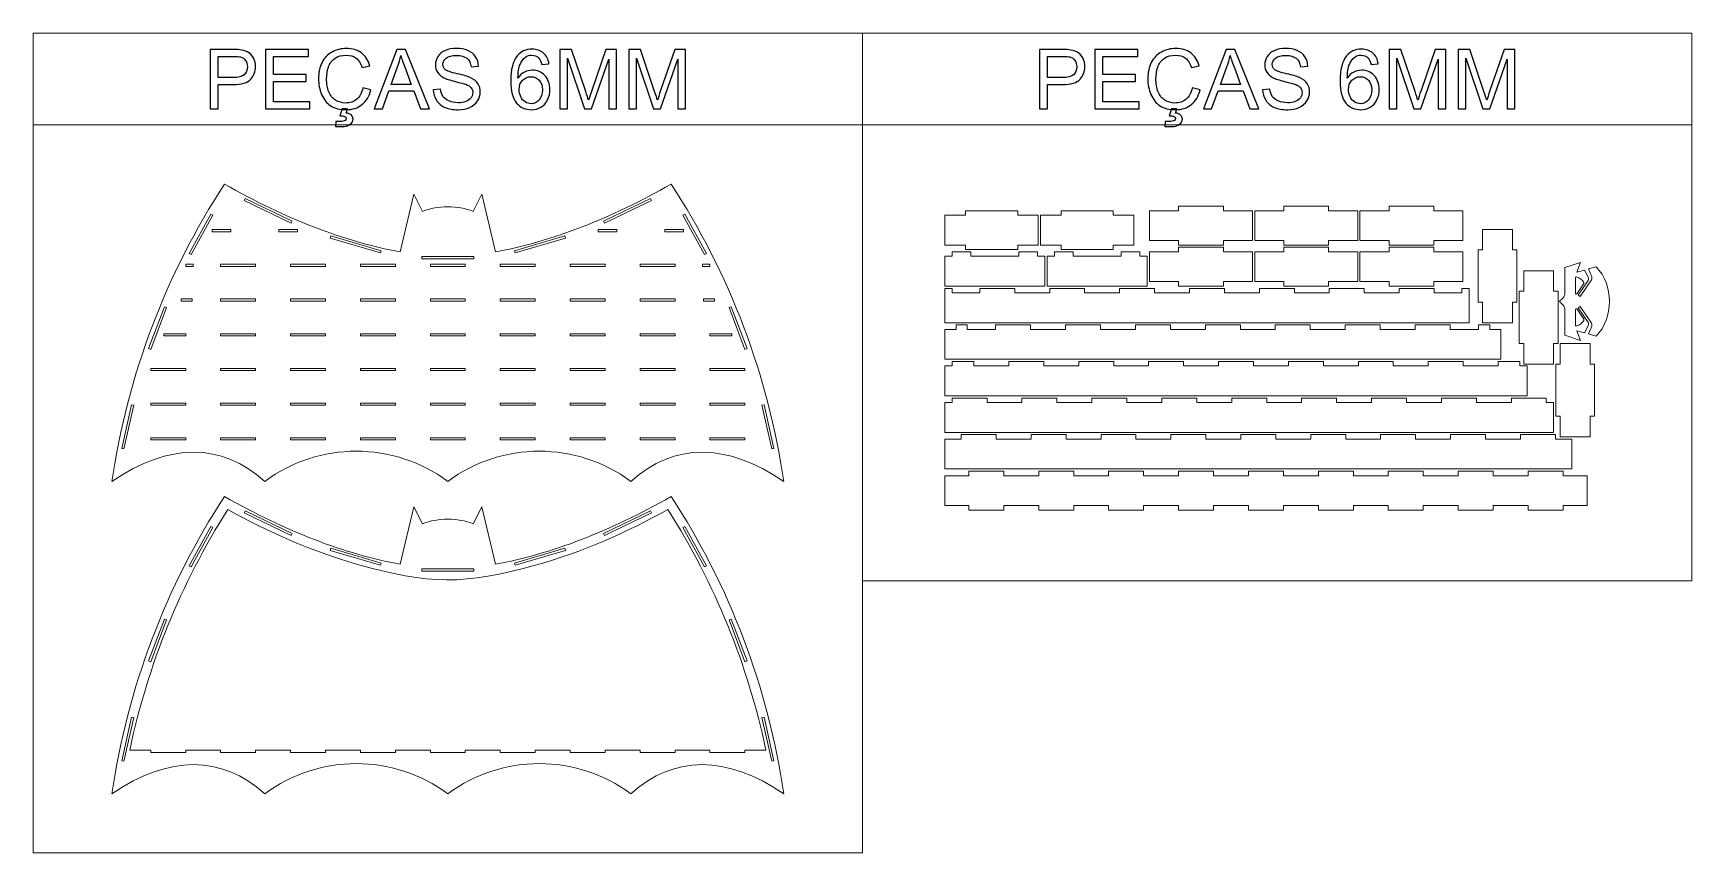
# Model space of a CAD drawing. Header units: millimetres. Extents: x -1111 to 1111, y -549 to 549.
import ezdxf

# ---------------------------------------------------------------- set-up
doc = ezdxf.new("R2010")
doc.units = ezdxf.units.MM
doc.header["$MEASUREMENT"] = 0
doc.layers.add('Camada 1', color=7, linetype='Continuous')

msp = doc.modelspace()

# ---------------------------------------------------------------- linework, layer by layer
at = {"layer": 'Camada 1', "color": 140, "lineweight": 20}
for points in [[(-1110.9428, 426.1517), (0, 426.1517), (0, 549.2085), (-1110.9428, 549.2085), (-1110.9428, 426.1517)], [(0, 426.1517), (1110.9428, 426.1517), (1110.9428, 549.2085), (0, 549.2085), (0, 426.1517)], [(-1110.9428, -549.2083), (0, -549.2083), (0, 426.1517), (-1110.9428, 426.1517), (-1110.9428, -549.2083)], [(0, -184.5851), (1110.9428, -184.5851), (1110.9428, 426.1517), (0, 426.1517), (0, -184.5851)]]:
    msp.add_lwpolyline(points, close=True, dxfattribs=at)
at = {"layer": 'Camada 1', "color": 140}
for points, knots in [([(-873.7577, 447.9645), (-873.7577, 447.9645), (-873.7577, 527.3951), (-873.7577, 527.3951), (-873.7577, 527.3951), (-873.7577, 527.3951), (-843.7678, 527.3951), (-843.7678, 527.3951), (-843.7678, 527.3951), (-838.4983, 527.3951), (-834.4676, 527.1363), (-831.6757, 526.637), (-831.6757, 526.637), (-827.7745, 525.9899), (-824.5018, 524.7511), (-821.8578, 522.9392), (-821.8578, 522.9392), (-819.2139, 521.1087), (-817.0876, 518.5572), (-815.479, 515.2845), (-815.479, 515.2845), (-813.8704, 512.0119), (-813.0754, 508.4065), (-813.0754, 504.4682), (-813.0754, 504.4682), (-813.0754, 497.7381), (-815.2201, 492.0248), (-819.5282, 487.3655), (-819.5282, 487.3655), (-823.8177, 482.6877), (-831.6018, 480.358), (-842.8434, 480.358), (-842.8434, 480.358), (-842.8434, 480.358), (-863.2187, 480.358), (-863.2187, 480.358), (-863.2187, 480.358), (-863.2187, 480.358), (-863.2187, 447.9645), (-863.2187, 447.9645), (-863.2187, 447.9645), (-863.2187, 447.9645), (-873.7577, 447.9645), (-873.7577, 447.9645)], [0, 0, 0, 0, 0.083333333, 0.083333333, 0.083333333, 0.083333333, 0.166666667, 0.166666667, 0.166666667, 0.166666667, 0.25, 0.25, 0.25, 0.25, 0.333333333, 0.333333333, 0.333333333, 0.333333333, 0.416666667, 0.416666667, 0.416666667, 0.416666667, 0.5, 0.5, 0.5, 0.5, 0.583333333, 0.583333333, 0.583333333, 0.583333333, 0.666666667, 0.666666667, 0.666666667, 0.666666667, 0.75, 0.75, 0.75, 0.75, 0.833333333, 0.833333333, 0.833333333, 0.833333333, 1, 1, 1, 1]), ([(-863.2187, 489.6767), (-863.2187, 489.6767), (-842.6954, 489.6767), (-842.6954, 489.6767), (-842.6954, 489.6767), (-835.8913, 489.6767), (-831.0841, 490.9339), (-828.2182, 493.467), (-828.2182, 493.467), (-825.3708, 496), (-823.9472, 499.55), (-823.9472, 504.1539), (-823.9472, 504.1539), (-823.9472, 507.4635), (-824.7792, 510.3109), (-826.4617, 512.6775), (-826.4617, 512.6775), (-828.1443, 515.0442), (-830.363, 516.6158), (-833.0994, 517.3738), (-833.0994, 517.3738), (-834.8744, 517.8361), (-838.147, 518.0764), (-842.8988, 518.0764), (-842.8988, 518.0764), (-842.8988, 518.0764), (-863.2187, 518.0764), (-863.2187, 518.0764), (-863.2187, 518.0764), (-863.2187, 518.0764), (-863.2187, 489.6767), (-863.2187, 489.6767)], [0, 0, 0, 0, 0.111111111, 0.111111111, 0.111111111, 0.111111111, 0.222222222, 0.222222222, 0.222222222, 0.222222222, 0.333333333, 0.333333333, 0.333333333, 0.333333333, 0.444444444, 0.444444444, 0.444444444, 0.444444444, 0.555555556, 0.555555556, 0.555555556, 0.555555556, 0.666666667, 0.666666667, 0.666666667, 0.666666667, 0.777777778, 0.777777778, 0.777777778, 0.777777778, 1, 1, 1, 1]), ([(-799.5411, 447.9645), (-799.5411, 447.9645), (-799.5411, 527.3951), (-799.5411, 527.3951), (-799.5411, 527.3951), (-799.5411, 527.3951), (-742.1869, 527.3951), (-742.1869, 527.3951), (-742.1869, 527.3951), (-742.1869, 527.3951), (-742.1869, 518.0764), (-742.1869, 518.0764), (-742.1869, 518.0764), (-742.1869, 518.0764), (-789.0021, 518.0764), (-789.0021, 518.0764), (-789.0021, 518.0764), (-789.0021, 518.0764), (-789.0021, 493.6704), (-789.0021, 493.6704), (-789.0021, 493.6704), (-789.0021, 493.6704), (-745.1822, 493.6704), (-745.1822, 493.6704), (-745.1822, 493.6704), (-745.1822, 493.6704), (-745.1822, 484.3517), (-745.1822, 484.3517), (-745.1822, 484.3517), (-745.1822, 484.3517), (-789.0021, 484.3517), (-789.0021, 484.3517), (-789.0021, 484.3517), (-789.0021, 484.3517), (-789.0021, 457.2832), (-789.0021, 457.2832), (-789.0021, 457.2832), (-789.0021, 457.2832), (-740.301, 457.2832), (-740.301, 457.2832), (-740.301, 457.2832), (-740.301, 457.2832), (-740.301, 447.9645), (-740.301, 447.9645), (-740.301, 447.9645), (-740.301, 447.9645), (-799.5411, 447.9645), (-799.5411, 447.9645)], [0, 0, 0, 0, 0.076923077, 0.076923077, 0.076923077, 0.076923077, 0.153846154, 0.153846154, 0.153846154, 0.153846154, 0.230769231, 0.230769231, 0.230769231, 0.230769231, 0.307692308, 0.307692308, 0.307692308, 0.307692308, 0.384615385, 0.384615385, 0.384615385, 0.384615385, 0.461538462, 0.461538462, 0.461538462, 0.461538462, 0.538461538, 0.538461538, 0.538461538, 0.538461538, 0.615384615, 0.615384615, 0.615384615, 0.615384615, 0.692307692, 0.692307692, 0.692307692, 0.692307692, 0.769230769, 0.769230769, 0.769230769, 0.769230769, 0.846153846, 0.846153846, 0.846153846, 0.846153846, 1, 1, 1, 1]), ([(-669.1906, 475.8281), (-669.1906, 475.8281), (-658.6516, 473.1656), (-658.6516, 473.1656), (-658.6516, 473.1656), (-660.8519, 464.531), (-664.8086, 457.9673), (-670.5219, 453.4374), (-670.5219, 453.4374), (-676.2351, 448.9075), (-683.2241, 446.6333), (-691.4889, 446.6333), (-691.4889, 446.6333), (-700.031, 446.6333), (-706.983, 448.3713), (-712.345, 451.8658), (-712.345, 451.8658), (-717.7069, 455.3418), (-721.7746, 460.3894), (-724.5665, 466.9901), (-724.5665, 466.9901), (-727.3584, 473.6093), (-728.7636, 480.6908), (-728.7636, 488.2715), (-728.7636, 488.2715), (-728.7636, 496.5362), (-727.192, 503.7471), (-724.0303, 509.9041), (-724.0303, 509.9041), (-720.8686, 516.0611), (-716.3757, 520.7389), (-710.5515, 523.9376), (-710.5515, 523.9376), (-704.7273, 527.1363), (-698.3115, 528.7263), (-691.3225, 528.7263), (-691.3225, 528.7263), (-683.372, 528.7263), (-676.6973, 526.711), (-671.2984, 522.6618), (-671.2984, 522.6618), (-665.881, 518.6126), (-662.1092, 512.9364), (-659.9829, 505.6146), (-659.9829, 505.6146), (-659.9829, 505.6146), (-670.3, 503.1739), (-670.3, 503.1739), (-670.3, 503.1739), (-672.1304, 508.9426), (-674.8114, 513.1582), (-678.3059, 515.7837), (-678.3059, 515.7837), (-681.8004, 518.4277), (-686.2009, 519.7405), (-691.5074, 519.7405), (-691.5074, 519.7405), (-697.5904, 519.7405), (-702.6935, 518.2798), (-706.7796, 515.3585), (-706.7796, 515.3585), (-710.8658, 512.4372), (-713.7502, 508.4989), (-715.3957, 503.5807), (-715.3957, 503.5807), (-717.0598, 498.644), (-717.8918, 493.5594), (-717.8918, 488.3269), (-717.8918, 488.3269), (-717.8918, 481.5783), (-716.9118, 475.6802), (-714.952, 470.651), (-714.952, 470.651), (-712.9921, 465.6034), (-709.9413, 461.8501), (-705.7997, 459.354), (-705.7997, 459.354), (-701.6581, 456.8579), (-697.1836, 455.6191), (-692.3579, 455.6191), (-692.3579, 455.6191), (-686.4782, 455.6191), (-681.5231, 457.3202), (-677.4554, 460.7037), (-677.4554, 460.7037), (-673.3877, 464.1058), (-670.6328, 469.1349), (-669.1906, 475.8281)], [0, 0, 0, 0, 0.043478261, 0.043478261, 0.043478261, 0.043478261, 0.086956522, 0.086956522, 0.086956522, 0.086956522, 0.130434783, 0.130434783, 0.130434783, 0.130434783, 0.173913043, 0.173913043, 0.173913043, 0.173913043, 0.217391304, 0.217391304, 0.217391304, 0.217391304, 0.260869565, 0.260869565, 0.260869565, 0.260869565, 0.304347826, 0.304347826, 0.304347826, 0.304347826, 0.347826087, 0.347826087, 0.347826087, 0.347826087, 0.391304348, 0.391304348, 0.391304348, 0.391304348, 0.434782609, 0.434782609, 0.434782609, 0.434782609, 0.47826087, 0.47826087, 0.47826087, 0.47826087, 0.52173913, 0.52173913, 0.52173913, 0.52173913, 0.565217391, 0.565217391, 0.565217391, 0.565217391, 0.608695652, 0.608695652, 0.608695652, 0.608695652, 0.652173913, 0.652173913, 0.652173913, 0.652173913, 0.695652174, 0.695652174, 0.695652174, 0.695652174, 0.739130435, 0.739130435, 0.739130435, 0.739130435, 0.782608696, 0.782608696, 0.782608696, 0.782608696, 0.826086957, 0.826086957, 0.826086957, 0.826086957, 0.869565217, 0.869565217, 0.869565217, 0.869565217, 0.913043478, 0.913043478, 0.913043478, 0.913043478, 1, 1, 1, 1]), ([(-654.3621, 447.9645), (-654.3621, 447.9645), (-623.8915, 527.3951), (-623.8915, 527.3951), (-623.8915, 527.3951), (-623.8915, 527.3951), (-612.3356, 527.3951), (-612.3356, 527.3951), (-612.3356, 527.3951), (-612.3356, 527.3951), (-579.9976, 447.9645), (-579.9976, 447.9645), (-579.9976, 447.9645), (-579.9976, 447.9645), (-591.9603, 447.9645), (-591.9603, 447.9645), (-591.9603, 447.9645), (-591.9603, 447.9645), (-601.1495, 472.0377), (-601.1495, 472.0377), (-601.1495, 472.0377), (-601.1495, 472.0377), (-634.5969, 472.0377), (-634.5969, 472.0377), (-634.5969, 472.0377), (-634.5969, 472.0377), (-643.213, 447.9645), (-643.213, 447.9645), (-643.213, 447.9645), (-643.213, 447.9645), (-654.3621, 447.9645), (-654.3621, 447.9645)], [0, 0, 0, 0, 0.111111111, 0.111111111, 0.111111111, 0.111111111, 0.222222222, 0.222222222, 0.222222222, 0.222222222, 0.333333333, 0.333333333, 0.333333333, 0.333333333, 0.444444444, 0.444444444, 0.444444444, 0.444444444, 0.555555556, 0.555555556, 0.555555556, 0.555555556, 0.666666667, 0.666666667, 0.666666667, 0.666666667, 0.777777778, 0.777777778, 0.777777778, 0.777777778, 1, 1, 1, 1]), ([(-631.5092, 480.5799), (-631.5092, 480.5799), (-604.4406, 480.5799), (-604.4406, 480.5799), (-604.4406, 480.5799), (-604.4406, 480.5799), (-612.7239, 502.6008), (-612.7239, 502.6008), (-612.7239, 502.6008), (-615.22, 509.2939), (-617.1059, 514.8223), (-618.4186, 519.1858), (-618.4186, 519.1858), (-619.5095, 514.0088), (-620.9702, 508.9242), (-622.8006, 503.895), (-622.8006, 503.895), (-622.8006, 503.895), (-631.5092, 480.5799), (-631.5092, 480.5799)], [0, 0, 0, 0, 0.166666667, 0.166666667, 0.166666667, 0.166666667, 0.333333333, 0.333333333, 0.333333333, 0.333333333, 0.5, 0.5, 0.5, 0.5, 0.666666667, 0.666666667, 0.666666667, 0.666666667, 1, 1, 1, 1]), ([(-575.0979, 473.4799), (-575.0979, 473.4799), (-565.2246, 474.3674), (-565.2246, 474.3674), (-565.2246, 474.3674), (-564.7623, 470.3737), (-563.6714, 467.1011), (-561.9519, 464.531), (-561.9519, 464.531), (-560.2324, 461.9795), (-557.5699, 459.9087), (-553.9645, 458.3186), (-553.9645, 458.3186), (-550.3591, 456.747), (-546.2914, 455.9519), (-541.78, 455.9519), (-541.78, 455.9519), (-537.7678, 455.9519), (-534.2363, 456.5436), (-531.167, 457.7454), (-531.167, 457.7454), (-528.0978, 458.9472), (-525.8236, 460.5928), (-524.3259, 462.6821), (-524.3259, 462.6821), (-522.8283, 464.7714), (-522.0702, 467.0456), (-522.0702, 469.4862), (-522.0702, 469.4862), (-522.0702, 471.9638), (-522.7913, 474.127), (-524.2335, 475.9945), (-524.2335, 475.9945), (-525.6757, 477.8434), (-528.0608, 479.3965), (-531.3889, 480.6723), (-531.3889, 480.6723), (-533.5152, 481.4858), (-538.23, 482.7801), (-545.5333, 484.5366), (-545.5333, 484.5366), (-552.8366, 486.2931), (-557.9397, 487.9387), (-560.8611, 489.4918), (-560.8611, 489.4918), (-564.6514, 491.4886), (-567.4618, 493.9662), (-569.3107, 496.906), (-569.3107, 496.906), (-571.1782, 499.8458), (-572.1026, 503.1555), (-572.1026, 506.7979), (-572.1026, 506.7979), (-572.1026, 510.8286), (-570.9563, 514.5819), (-568.6821, 518.0579), (-568.6821, 518.0579), (-566.4079, 521.5524), (-563.0983, 524.1964), (-558.7163, 526.0084), (-558.7163, 526.0084), (-554.3528, 527.8204), (-549.4901, 528.7263), (-544.1466, 528.7263), (-544.1466, 528.7263), (-538.267, 528.7263), (-533.0714, 527.7834), (-528.5785, 525.879), (-528.5785, 525.879), (-524.0856, 523.993), (-520.628, 521.2011), (-518.2059, 517.5033), (-518.2059, 517.5033), (-515.7838, 513.8239), (-514.4896, 509.6452), (-514.3047, 504.9859), (-514.3047, 504.9859), (-514.3047, 504.9859), (-524.3999, 504.2094), (-524.3999, 504.2094), (-524.3999, 504.2094), (-524.9361, 509.22), (-526.7665, 513.0103), (-529.8913, 515.5619), (-529.8913, 515.5619), (-533.016, 518.1319), (-537.6383, 519.4077), (-543.7398, 519.4077), (-543.7398, 519.4077), (-550.1002, 519.4077), (-554.7411, 518.2428), (-557.6439, 515.9132), (-557.6439, 515.9132), (-560.5467, 513.5835), (-562.0074, 510.7731), (-562.0074, 507.482), (-562.0074, 507.482), (-562.0074, 504.6346), (-560.972, 502.2865), (-558.9197, 500.4375), (-558.9197, 500.4375), (-556.8858, 498.6071), (-551.6163, 496.7026), (-543.0742, 494.7797), (-543.0742, 494.7797), (-534.5321, 492.8384), (-528.671, 491.1558), (-525.4908, 489.7136), (-525.4908, 489.7136), (-520.8869, 487.5874), (-517.4664, 484.9064), (-515.2661, 481.6338), (-515.2661, 481.6338), (-513.0659, 478.3796), (-511.975, 474.6263), (-511.975, 470.3737), (-511.975, 470.3737), (-511.975, 466.1396), (-513.1768, 462.1829), (-515.5989, 458.448), (-515.5989, 458.448), (-518.021, 454.7131), (-521.4786, 451.8103), (-526.0085, 449.7395), (-526.0085, 449.7395), (-530.5384, 447.6687), (-535.623, 446.6333), (-541.2992, 446.6333), (-541.2992, 446.6333), (-548.4731, 446.6333), (-554.4822, 447.6872), (-559.3264, 449.7765), (-559.3264, 449.7765), (-564.1892, 451.8658), (-567.9795, 455.009), (-570.7344, 459.2246), (-570.7344, 459.2246), (-573.5078, 463.4217), (-574.95, 468.1735), (-575.0979, 473.4799)], [0, 0, 0, 0, 0.027777778, 0.027777778, 0.027777778, 0.027777778, 0.055555556, 0.055555556, 0.055555556, 0.055555556, 0.083333333, 0.083333333, 0.083333333, 0.083333333, 0.111111111, 0.111111111, 0.111111111, 0.111111111, 0.138888889, 0.138888889, 0.138888889, 0.138888889, 0.166666667, 0.166666667, 0.166666667, 0.166666667, 0.194444444, 0.194444444, 0.194444444, 0.194444444, 0.222222222, 0.222222222, 0.222222222, 0.222222222, 0.25, 0.25, 0.25, 0.25, 0.277777778, 0.277777778, 0.277777778, 0.277777778, 0.305555556, 0.305555556, 0.305555556, 0.305555556, 0.333333333, 0.333333333, 0.333333333, 0.333333333, 0.361111111, 0.361111111, 0.361111111, 0.361111111, 0.388888889, 0.388888889, 0.388888889, 0.388888889, 0.416666667, 0.416666667, 0.416666667, 0.416666667, 0.444444444, 0.444444444, 0.444444444, 0.444444444, 0.472222222, 0.472222222, 0.472222222, 0.472222222, 0.5, 0.5, 0.5, 0.5, 0.527777778, 0.527777778, 0.527777778, 0.527777778, 0.555555556, 0.555555556, 0.555555556, 0.555555556, 0.583333333, 0.583333333, 0.583333333, 0.583333333, 0.611111111, 0.611111111, 0.611111111, 0.611111111, 0.638888889, 0.638888889, 0.638888889, 0.638888889, 0.666666667, 0.666666667, 0.666666667, 0.666666667, 0.694444444, 0.694444444, 0.694444444, 0.694444444, 0.722222222, 0.722222222, 0.722222222, 0.722222222, 0.75, 0.75, 0.75, 0.75, 0.777777778, 0.777777778, 0.777777778, 0.777777778, 0.805555556, 0.805555556, 0.805555556, 0.805555556, 0.833333333, 0.833333333, 0.833333333, 0.833333333, 0.861111111, 0.861111111, 0.861111111, 0.861111111, 0.888888889, 0.888888889, 0.888888889, 0.888888889, 0.916666667, 0.916666667, 0.916666667, 0.916666667, 0.944444444, 0.944444444, 0.944444444, 0.944444444, 1, 1, 1, 1]), ([(-420.027, 507.9812), (-420.027, 507.9812), (-429.6785, 507.2046), (-429.6785, 507.2046), (-429.6785, 507.2046), (-430.5475, 511.032), (-431.7863, 513.8239), (-433.3949, 515.5619), (-433.3949, 515.5619), (-436.0389, 518.3538), (-439.3115, 519.7405), (-443.1943, 519.7405), (-443.1943, 519.7405), (-446.319, 519.7405), (-449.0924, 518.8715), (-451.4776, 517.1335), (-451.4776, 517.1335), (-454.5468, 514.8962), (-456.9504, 511.6421), (-458.7439, 507.3526), (-458.7439, 507.3526), (-460.5189, 503.0445), (-461.4434, 496.9245), (-461.5173, 488.9926), (-461.5173, 488.9926), (-459.1692, 492.561), (-456.2848, 495.2235), (-452.8828, 496.943), (-452.8828, 496.943), (-449.4807, 498.681), (-445.9307, 499.55), (-442.1959, 499.55), (-442.1959, 499.55), (-435.6876, 499.55), (-430.1408, 497.1464), (-425.5554, 492.3576), (-425.5554, 492.3576), (-420.9885, 487.5689), (-418.6958, 481.3934), (-418.6958, 473.7942), (-418.6958, 473.7942), (-418.6958, 468.8021), (-419.7682, 464.1797), (-421.913, 459.8902), (-421.913, 459.8902), (-424.0762, 455.6006), (-427.016, 452.328), (-430.7879, 450.0538), (-430.7879, 450.0538), (-434.5412, 447.7796), (-438.8123, 446.6333), (-443.5826, 446.6333), (-443.5826, 446.6333), (-451.6994, 446.6333), (-458.3371, 449.6285), (-463.4772, 455.6006), (-463.4772, 455.6006), (-468.5988, 461.5727), (-471.1688, 471.4276), (-471.1688, 485.1467), (-471.1688, 485.1467), (-471.1688, 500.493), (-468.3214, 511.6606), (-462.6452, 518.6311), (-462.6452, 518.6311), (-457.69, 524.6956), (-451.0153, 527.7279), (-442.6026, 527.7279), (-442.6026, 527.7279), (-436.3532, 527.7279), (-431.2131, 525.9714), (-427.2194, 522.4769), (-427.2194, 522.4769), (-423.2257, 518.9824), (-420.8221, 514.1567), (-420.027, 507.9812)], [0, 0, 0, 0, 0.05, 0.05, 0.05, 0.05, 0.1, 0.1, 0.1, 0.1, 0.15, 0.15, 0.15, 0.15, 0.2, 0.2, 0.2, 0.2, 0.25, 0.25, 0.25, 0.25, 0.3, 0.3, 0.3, 0.3, 0.35, 0.35, 0.35, 0.35, 0.4, 0.4, 0.4, 0.4, 0.45, 0.45, 0.45, 0.45, 0.5, 0.5, 0.5, 0.5, 0.55, 0.55, 0.55, 0.55, 0.6, 0.6, 0.6, 0.6, 0.65, 0.65, 0.65, 0.65, 0.7, 0.7, 0.7, 0.7, 0.75, 0.75, 0.75, 0.75, 0.8, 0.8, 0.8, 0.8, 0.85, 0.85, 0.85, 0.85, 0.9, 0.9, 0.9, 0.9, 1, 1, 1, 1]), ([(-405.365, 447.9645), (-405.365, 447.9645), (-405.365, 527.3951), (-405.365, 527.3951), (-405.365, 527.3951), (-405.365, 527.3951), (-389.612, 527.3951), (-389.612, 527.3951), (-389.612, 527.3951), (-389.612, 527.3951), (-370.8267, 471.1687), (-370.8267, 471.1687), (-370.8267, 471.1687), (-369.0887, 465.9362), (-367.8314, 462.0165), (-367.0364, 459.4095), (-367.0364, 459.4095), (-366.1304, 462.2938), (-364.7067, 466.5464), (-362.7838, 472.1487), (-362.7838, 472.1487), (-362.7838, 472.1487), (-343.6657, 527.3951), (-343.6657, 527.3951), (-343.6657, 527.3951), (-343.6657, 527.3951), (-329.5953, 527.3951), (-329.5953, 527.3951), (-329.5953, 527.3951), (-329.5953, 527.3951), (-329.5953, 447.9645), (-329.5953, 447.9645), (-329.5953, 447.9645), (-329.5953, 447.9645), (-339.6905, 447.9645), (-339.6905, 447.9645), (-339.6905, 447.9645), (-339.6905, 447.9645), (-339.6905, 514.4155), (-339.6905, 514.4155), (-339.6905, 514.4155), (-339.6905, 514.4155), (-362.8762, 447.9645), (-362.8762, 447.9645), (-362.8762, 447.9645), (-362.8762, 447.9645), (-372.3428, 447.9645), (-372.3428, 447.9645), (-372.3428, 447.9645), (-372.3428, 447.9645), (-395.2697, 515.6358), (-395.2697, 515.6358), (-395.2697, 515.6358), (-395.2697, 515.6358), (-395.2697, 447.9645), (-395.2697, 447.9645), (-395.2697, 447.9645), (-395.2697, 447.9645), (-405.365, 447.9645), (-405.365, 447.9645)], [0, 0, 0, 0, 0.0625, 0.0625, 0.0625, 0.0625, 0.125, 0.125, 0.125, 0.125, 0.1875, 0.1875, 0.1875, 0.1875, 0.25, 0.25, 0.25, 0.25, 0.3125, 0.3125, 0.3125, 0.3125, 0.375, 0.375, 0.375, 0.375, 0.4375, 0.4375, 0.4375, 0.4375, 0.5, 0.5, 0.5, 0.5, 0.5625, 0.5625, 0.5625, 0.5625, 0.625, 0.625, 0.625, 0.625, 0.6875, 0.6875, 0.6875, 0.6875, 0.75, 0.75, 0.75, 0.75, 0.8125, 0.8125, 0.8125, 0.8125, 0.875, 0.875, 0.875, 0.875, 1, 1, 1, 1]), ([(-312.9548, 447.9645), (-312.9548, 447.9645), (-312.9548, 527.3951), (-312.9548, 527.3951), (-312.9548, 527.3951), (-312.9548, 527.3951), (-297.2018, 527.3951), (-297.2018, 527.3951), (-297.2018, 527.3951), (-297.2018, 527.3951), (-278.4165, 471.1687), (-278.4165, 471.1687), (-278.4165, 471.1687), (-276.6785, 465.9362), (-275.4212, 462.0165), (-274.6262, 459.4095), (-274.6262, 459.4095), (-273.7202, 462.2938), (-272.2965, 466.5464), (-270.3736, 472.1487), (-270.3736, 472.1487), (-270.3736, 472.1487), (-251.2555, 527.3951), (-251.2555, 527.3951), (-251.2555, 527.3951), (-251.2555, 527.3951), (-237.1851, 527.3951), (-237.1851, 527.3951), (-237.1851, 527.3951), (-237.1851, 527.3951), (-237.1851, 447.9645), (-237.1851, 447.9645), (-237.1851, 447.9645), (-237.1851, 447.9645), (-247.2803, 447.9645), (-247.2803, 447.9645), (-247.2803, 447.9645), (-247.2803, 447.9645), (-247.2803, 514.4155), (-247.2803, 514.4155), (-247.2803, 514.4155), (-247.2803, 514.4155), (-270.466, 447.9645), (-270.466, 447.9645), (-270.466, 447.9645), (-270.466, 447.9645), (-279.9326, 447.9645), (-279.9326, 447.9645), (-279.9326, 447.9645), (-279.9326, 447.9645), (-302.8595, 515.6358), (-302.8595, 515.6358), (-302.8595, 515.6358), (-302.8595, 515.6358), (-302.8595, 447.9645), (-302.8595, 447.9645), (-302.8595, 447.9645), (-302.8595, 447.9645), (-312.9548, 447.9645), (-312.9548, 447.9645)], [0, 0, 0, 0, 0.0625, 0.0625, 0.0625, 0.0625, 0.125, 0.125, 0.125, 0.125, 0.1875, 0.1875, 0.1875, 0.1875, 0.25, 0.25, 0.25, 0.25, 0.3125, 0.3125, 0.3125, 0.3125, 0.375, 0.375, 0.375, 0.375, 0.4375, 0.4375, 0.4375, 0.4375, 0.5, 0.5, 0.5, 0.5, 0.5625, 0.5625, 0.5625, 0.5625, 0.625, 0.625, 0.625, 0.625, 0.6875, 0.6875, 0.6875, 0.6875, 0.75, 0.75, 0.75, 0.75, 0.8125, 0.8125, 0.8125, 0.8125, 0.875, 0.875, 0.875, 0.875, 1, 1, 1, 1]), ([(237.185, 447.9645), (237.185, 447.9645), (237.185, 527.3951), (237.185, 527.3951), (237.185, 527.3951), (237.185, 527.3951), (267.1749, 527.3951), (267.1749, 527.3951), (267.1749, 527.3951), (272.4444, 527.3951), (276.4751, 527.1363), (279.267, 526.637), (279.267, 526.637), (283.1682, 525.9899), (286.4409, 524.7511), (289.0849, 522.9392), (289.0849, 522.9392), (291.7288, 521.1087), (293.8551, 518.5572), (295.4637, 515.2845), (295.4637, 515.2845), (297.0723, 512.0119), (297.8673, 508.4065), (297.8673, 504.4682), (297.8673, 504.4682), (297.8673, 497.7381), (295.7226, 492.0248), (291.4145, 487.3655), (291.4145, 487.3655), (287.125, 482.6877), (279.3409, 480.358), (268.0993, 480.358), (268.0993, 480.358), (268.0993, 480.358), (247.724, 480.358), (247.724, 480.358), (247.724, 480.358), (247.724, 480.358), (247.724, 447.9645), (247.724, 447.9645), (247.724, 447.9645), (247.724, 447.9645), (237.185, 447.9645), (237.185, 447.9645)], [0, 0, 0, 0, 0.083333333, 0.083333333, 0.083333333, 0.083333333, 0.166666667, 0.166666667, 0.166666667, 0.166666667, 0.25, 0.25, 0.25, 0.25, 0.333333333, 0.333333333, 0.333333333, 0.333333333, 0.416666667, 0.416666667, 0.416666667, 0.416666667, 0.5, 0.5, 0.5, 0.5, 0.583333333, 0.583333333, 0.583333333, 0.583333333, 0.666666667, 0.666666667, 0.666666667, 0.666666667, 0.75, 0.75, 0.75, 0.75, 0.833333333, 0.833333333, 0.833333333, 0.833333333, 1, 1, 1, 1]), ([(247.724, 489.6767), (247.724, 489.6767), (268.2473, 489.6767), (268.2473, 489.6767), (268.2473, 489.6767), (275.0514, 489.6767), (279.8586, 490.9339), (282.7245, 493.467), (282.7245, 493.467), (285.5719, 496), (286.9955, 499.55), (286.9955, 504.1539), (286.9955, 504.1539), (286.9955, 507.4635), (286.1635, 510.3109), (284.481, 512.6775), (284.481, 512.6775), (282.7984, 515.0442), (280.5797, 516.6158), (277.8433, 517.3738), (277.8433, 517.3738), (276.0683, 517.8361), (272.7957, 518.0764), (268.0439, 518.0764), (268.0439, 518.0764), (268.0439, 518.0764), (247.724, 518.0764), (247.724, 518.0764), (247.724, 518.0764), (247.724, 518.0764), (247.724, 489.6767), (247.724, 489.6767)], [0, 0, 0, 0, 0.111111111, 0.111111111, 0.111111111, 0.111111111, 0.222222222, 0.222222222, 0.222222222, 0.222222222, 0.333333333, 0.333333333, 0.333333333, 0.333333333, 0.444444444, 0.444444444, 0.444444444, 0.444444444, 0.555555556, 0.555555556, 0.555555556, 0.555555556, 0.666666667, 0.666666667, 0.666666667, 0.666666667, 0.777777778, 0.777777778, 0.777777778, 0.777777778, 1, 1, 1, 1]), ([(311.4016, 447.9645), (311.4016, 447.9645), (311.4016, 527.3951), (311.4016, 527.3951), (311.4016, 527.3951), (311.4016, 527.3951), (368.7558, 527.3951), (368.7558, 527.3951), (368.7558, 527.3951), (368.7558, 527.3951), (368.7558, 518.0764), (368.7558, 518.0764), (368.7558, 518.0764), (368.7558, 518.0764), (321.9406, 518.0764), (321.9406, 518.0764), (321.9406, 518.0764), (321.9406, 518.0764), (321.9406, 493.6704), (321.9406, 493.6704), (321.9406, 493.6704), (321.9406, 493.6704), (365.7605, 493.6704), (365.7605, 493.6704), (365.7605, 493.6704), (365.7605, 493.6704), (365.7605, 484.3517), (365.7605, 484.3517), (365.7605, 484.3517), (365.7605, 484.3517), (321.9406, 484.3517), (321.9406, 484.3517), (321.9406, 484.3517), (321.9406, 484.3517), (321.9406, 457.2832), (321.9406, 457.2832), (321.9406, 457.2832), (321.9406, 457.2832), (370.6417, 457.2832), (370.6417, 457.2832), (370.6417, 457.2832), (370.6417, 457.2832), (370.6417, 447.9645), (370.6417, 447.9645), (370.6417, 447.9645), (370.6417, 447.9645), (311.4016, 447.9645), (311.4016, 447.9645)], [0, 0, 0, 0, 0.076923077, 0.076923077, 0.076923077, 0.076923077, 0.153846154, 0.153846154, 0.153846154, 0.153846154, 0.230769231, 0.230769231, 0.230769231, 0.230769231, 0.307692308, 0.307692308, 0.307692308, 0.307692308, 0.384615385, 0.384615385, 0.384615385, 0.384615385, 0.461538462, 0.461538462, 0.461538462, 0.461538462, 0.538461538, 0.538461538, 0.538461538, 0.538461538, 0.615384615, 0.615384615, 0.615384615, 0.615384615, 0.692307692, 0.692307692, 0.692307692, 0.692307692, 0.769230769, 0.769230769, 0.769230769, 0.769230769, 0.846153846, 0.846153846, 0.846153846, 0.846153846, 1, 1, 1, 1]), ([(441.7521, 475.8281), (441.7521, 475.8281), (452.2911, 473.1656), (452.2911, 473.1656), (452.2911, 473.1656), (450.0908, 464.531), (446.1341, 457.9673), (440.4208, 453.4374), (440.4208, 453.4374), (434.7076, 448.9075), (427.7186, 446.6333), (419.4538, 446.6333), (419.4538, 446.6333), (410.9117, 446.6333), (403.9597, 448.3713), (398.5977, 451.8658), (398.5977, 451.8658), (393.2358, 455.3418), (389.1681, 460.3894), (386.3762, 466.9901), (386.3762, 466.9901), (383.5843, 473.6093), (382.1791, 480.6908), (382.1791, 488.2715), (382.1791, 488.2715), (382.1791, 496.5362), (383.7507, 503.7471), (386.9124, 509.9041), (386.9124, 509.9041), (390.0741, 516.0611), (394.567, 520.7389), (400.3912, 523.9376), (400.3912, 523.9376), (406.2154, 527.1363), (412.6312, 528.7263), (419.6202, 528.7263), (419.6202, 528.7263), (427.5707, 528.7263), (434.2454, 526.711), (439.6443, 522.6618), (439.6443, 522.6618), (445.0617, 518.6126), (448.8335, 512.9364), (450.9598, 505.6146), (450.9598, 505.6146), (450.9598, 505.6146), (440.6427, 503.1739), (440.6427, 503.1739), (440.6427, 503.1739), (438.8123, 508.9426), (436.1313, 513.1582), (432.6368, 515.7837), (432.6368, 515.7837), (429.1423, 518.4277), (424.7418, 519.7405), (419.4353, 519.7405), (419.4353, 519.7405), (413.3523, 519.7405), (408.2492, 518.2798), (404.1631, 515.3585), (404.1631, 515.3585), (400.0769, 512.4372), (397.1925, 508.4989), (395.547, 503.5807), (395.547, 503.5807), (393.8829, 498.644), (393.0509, 493.5594), (393.0509, 488.3269), (393.0509, 488.3269), (393.0509, 481.5783), (394.0309, 475.6802), (395.9907, 470.651), (395.9907, 470.651), (397.9506, 465.6034), (401.0014, 461.8501), (405.143, 459.354), (405.143, 459.354), (409.2846, 456.8579), (413.7591, 455.6191), (418.5848, 455.6191), (418.5848, 455.6191), (424.4645, 455.6191), (429.4196, 457.3202), (433.4873, 460.7037), (433.4873, 460.7037), (437.555, 464.1058), (440.3099, 469.1349), (441.7521, 475.8281)], [0, 0, 0, 0, 0.043478261, 0.043478261, 0.043478261, 0.043478261, 0.086956522, 0.086956522, 0.086956522, 0.086956522, 0.130434783, 0.130434783, 0.130434783, 0.130434783, 0.173913043, 0.173913043, 0.173913043, 0.173913043, 0.217391304, 0.217391304, 0.217391304, 0.217391304, 0.260869565, 0.260869565, 0.260869565, 0.260869565, 0.304347826, 0.304347826, 0.304347826, 0.304347826, 0.347826087, 0.347826087, 0.347826087, 0.347826087, 0.391304348, 0.391304348, 0.391304348, 0.391304348, 0.434782609, 0.434782609, 0.434782609, 0.434782609, 0.47826087, 0.47826087, 0.47826087, 0.47826087, 0.52173913, 0.52173913, 0.52173913, 0.52173913, 0.565217391, 0.565217391, 0.565217391, 0.565217391, 0.608695652, 0.608695652, 0.608695652, 0.608695652, 0.652173913, 0.652173913, 0.652173913, 0.652173913, 0.695652174, 0.695652174, 0.695652174, 0.695652174, 0.739130435, 0.739130435, 0.739130435, 0.739130435, 0.782608696, 0.782608696, 0.782608696, 0.782608696, 0.826086957, 0.826086957, 0.826086957, 0.826086957, 0.869565217, 0.869565217, 0.869565217, 0.869565217, 0.913043478, 0.913043478, 0.913043478, 0.913043478, 1, 1, 1, 1]), ([(456.5806, 447.9645), (456.5806, 447.9645), (487.0512, 527.3951), (487.0512, 527.3951), (487.0512, 527.3951), (487.0512, 527.3951), (498.6071, 527.3951), (498.6071, 527.3951), (498.6071, 527.3951), (498.6071, 527.3951), (530.9451, 447.9645), (530.9451, 447.9645), (530.9451, 447.9645), (530.9451, 447.9645), (518.9824, 447.9645), (518.9824, 447.9645), (518.9824, 447.9645), (518.9824, 447.9645), (509.7932, 472.0377), (509.7932, 472.0377), (509.7932, 472.0377), (509.7932, 472.0377), (476.3458, 472.0377), (476.3458, 472.0377), (476.3458, 472.0377), (476.3458, 472.0377), (467.7297, 447.9645), (467.7297, 447.9645), (467.7297, 447.9645), (467.7297, 447.9645), (456.5806, 447.9645), (456.5806, 447.9645)], [0, 0, 0, 0, 0.111111111, 0.111111111, 0.111111111, 0.111111111, 0.222222222, 0.222222222, 0.222222222, 0.222222222, 0.333333333, 0.333333333, 0.333333333, 0.333333333, 0.444444444, 0.444444444, 0.444444444, 0.444444444, 0.555555556, 0.555555556, 0.555555556, 0.555555556, 0.666666667, 0.666666667, 0.666666667, 0.666666667, 0.777777778, 0.777777778, 0.777777778, 0.777777778, 1, 1, 1, 1]), ([(479.4335, 480.5799), (479.4335, 480.5799), (506.5021, 480.5799), (506.5021, 480.5799), (506.5021, 480.5799), (506.5021, 480.5799), (498.2188, 502.6008), (498.2188, 502.6008), (498.2188, 502.6008), (495.7227, 509.2939), (493.8368, 514.8223), (492.5241, 519.1858), (492.5241, 519.1858), (491.4332, 514.0088), (489.9725, 508.9242), (488.1421, 503.895), (488.1421, 503.895), (488.1421, 503.895), (479.4335, 480.5799), (479.4335, 480.5799)], [0, 0, 0, 0, 0.166666667, 0.166666667, 0.166666667, 0.166666667, 0.333333333, 0.333333333, 0.333333333, 0.333333333, 0.5, 0.5, 0.5, 0.5, 0.666666667, 0.666666667, 0.666666667, 0.666666667, 1, 1, 1, 1]), ([(535.8448, 473.4799), (535.8448, 473.4799), (545.7181, 474.3674), (545.7181, 474.3674), (545.7181, 474.3674), (546.1804, 470.3737), (547.2713, 467.1011), (548.9908, 464.531), (548.9908, 464.531), (550.7103, 461.9795), (553.3728, 459.9087), (556.9782, 458.3186), (556.9782, 458.3186), (560.5836, 456.747), (564.6513, 455.9519), (569.1627, 455.9519), (569.1627, 455.9519), (573.1749, 455.9519), (576.7064, 456.5436), (579.7757, 457.7454), (579.7757, 457.7454), (582.8449, 458.9472), (585.1191, 460.5928), (586.6168, 462.6821), (586.6168, 462.6821), (588.1144, 464.7714), (588.8725, 467.0456), (588.8725, 469.4862), (588.8725, 469.4862), (588.8725, 471.9638), (588.1514, 474.127), (586.7092, 475.9945), (586.7092, 475.9945), (585.267, 477.8434), (582.8819, 479.3965), (579.5538, 480.6723), (579.5538, 480.6723), (577.4275, 481.4858), (572.7127, 482.7801), (565.4094, 484.5366), (565.4094, 484.5366), (558.1061, 486.2931), (553.003, 487.9387), (550.0816, 489.4918), (550.0816, 489.4918), (546.2913, 491.4886), (543.4809, 493.9662), (541.632, 496.906), (541.632, 496.906), (539.7645, 499.8458), (538.8401, 503.1555), (538.8401, 506.7979), (538.8401, 506.7979), (538.8401, 510.8286), (539.9864, 514.5819), (542.2606, 518.0579), (542.2606, 518.0579), (544.5348, 521.5524), (547.8444, 524.1964), (552.2264, 526.0084), (552.2264, 526.0084), (556.5899, 527.8204), (561.4526, 528.7263), (566.7961, 528.7263), (566.7961, 528.7263), (572.6757, 528.7263), (577.8713, 527.7834), (582.3642, 525.879), (582.3642, 525.879), (586.8571, 523.993), (590.3147, 521.2011), (592.7368, 517.5033), (592.7368, 517.5033), (595.1589, 513.8239), (596.4531, 509.6452), (596.638, 504.9859), (596.638, 504.9859), (596.638, 504.9859), (586.5428, 504.2094), (586.5428, 504.2094), (586.5428, 504.2094), (586.0066, 509.22), (584.1762, 513.0103), (581.0514, 515.5619), (581.0514, 515.5619), (577.9267, 518.1319), (573.3044, 519.4077), (567.2029, 519.4077), (567.2029, 519.4077), (560.8425, 519.4077), (556.2016, 518.2428), (553.2988, 515.9132), (553.2988, 515.9132), (550.396, 513.5835), (548.9353, 510.7731), (548.9353, 507.482), (548.9353, 507.482), (548.9353, 504.6346), (549.9707, 502.2865), (552.023, 500.4375), (552.023, 500.4375), (554.0569, 498.6071), (559.3264, 496.7026), (567.8685, 494.7797), (567.8685, 494.7797), (576.4106, 492.8384), (582.2717, 491.1558), (585.4519, 489.7136), (585.4519, 489.7136), (590.0558, 487.5874), (593.4763, 484.9064), (595.6766, 481.6338), (595.6766, 481.6338), (597.8768, 478.3796), (598.9677, 474.6263), (598.9677, 470.3737), (598.9677, 470.3737), (598.9677, 466.1396), (597.7659, 462.1829), (595.3438, 458.448), (595.3438, 458.448), (592.9217, 454.7131), (589.4641, 451.8103), (584.9342, 449.7395), (584.9342, 449.7395), (580.4043, 447.6687), (575.3197, 446.6333), (569.6435, 446.6333), (569.6435, 446.6333), (562.4696, 446.6333), (556.4605, 447.6872), (551.6163, 449.7765), (551.6163, 449.7765), (546.7535, 451.8658), (542.9632, 455.009), (540.2083, 459.2246), (540.2083, 459.2246), (537.4349, 463.4217), (535.9927, 468.1735), (535.8448, 473.4799)], [0, 0, 0, 0, 0.027777778, 0.027777778, 0.027777778, 0.027777778, 0.055555556, 0.055555556, 0.055555556, 0.055555556, 0.083333333, 0.083333333, 0.083333333, 0.083333333, 0.111111111, 0.111111111, 0.111111111, 0.111111111, 0.138888889, 0.138888889, 0.138888889, 0.138888889, 0.166666667, 0.166666667, 0.166666667, 0.166666667, 0.194444444, 0.194444444, 0.194444444, 0.194444444, 0.222222222, 0.222222222, 0.222222222, 0.222222222, 0.25, 0.25, 0.25, 0.25, 0.277777778, 0.277777778, 0.277777778, 0.277777778, 0.305555556, 0.305555556, 0.305555556, 0.305555556, 0.333333333, 0.333333333, 0.333333333, 0.333333333, 0.361111111, 0.361111111, 0.361111111, 0.361111111, 0.388888889, 0.388888889, 0.388888889, 0.388888889, 0.416666667, 0.416666667, 0.416666667, 0.416666667, 0.444444444, 0.444444444, 0.444444444, 0.444444444, 0.472222222, 0.472222222, 0.472222222, 0.472222222, 0.5, 0.5, 0.5, 0.5, 0.527777778, 0.527777778, 0.527777778, 0.527777778, 0.555555556, 0.555555556, 0.555555556, 0.555555556, 0.583333333, 0.583333333, 0.583333333, 0.583333333, 0.611111111, 0.611111111, 0.611111111, 0.611111111, 0.638888889, 0.638888889, 0.638888889, 0.638888889, 0.666666667, 0.666666667, 0.666666667, 0.666666667, 0.694444444, 0.694444444, 0.694444444, 0.694444444, 0.722222222, 0.722222222, 0.722222222, 0.722222222, 0.75, 0.75, 0.75, 0.75, 0.777777778, 0.777777778, 0.777777778, 0.777777778, 0.805555556, 0.805555556, 0.805555556, 0.805555556, 0.833333333, 0.833333333, 0.833333333, 0.833333333, 0.861111111, 0.861111111, 0.861111111, 0.861111111, 0.888888889, 0.888888889, 0.888888889, 0.888888889, 0.916666667, 0.916666667, 0.916666667, 0.916666667, 0.944444444, 0.944444444, 0.944444444, 0.944444444, 1, 1, 1, 1]), ([(690.9157, 507.9812), (690.9157, 507.9812), (681.2642, 507.2046), (681.2642, 507.2046), (681.2642, 507.2046), (680.3952, 511.032), (679.1564, 513.8239), (677.5478, 515.5619), (677.5478, 515.5619), (674.9038, 518.3538), (671.6312, 519.7405), (667.7484, 519.7405), (667.7484, 519.7405), (664.6237, 519.7405), (661.8503, 518.8715), (659.4651, 517.1335), (659.4651, 517.1335), (656.3959, 514.8962), (653.9923, 511.6421), (652.1988, 507.3526), (652.1988, 507.3526), (650.4238, 503.0445), (649.4993, 496.9245), (649.4254, 488.9926), (649.4254, 488.9926), (651.7735, 492.561), (654.6579, 495.2235), (658.0599, 496.943), (658.0599, 496.943), (661.462, 498.681), (665.012, 499.55), (668.7468, 499.55), (668.7468, 499.55), (675.2551, 499.55), (680.8019, 497.1464), (685.3873, 492.3576), (685.3873, 492.3576), (689.9542, 487.5689), (692.2469, 481.3934), (692.2469, 473.7942), (692.2469, 473.7942), (692.2469, 468.8021), (691.1745, 464.1797), (689.0297, 459.8902), (689.0297, 459.8902), (686.8665, 455.6006), (683.9267, 452.328), (680.1548, 450.0538), (680.1548, 450.0538), (676.4015, 447.7796), (672.1304, 446.6333), (667.3601, 446.6333), (667.3601, 446.6333), (659.2433, 446.6333), (652.6056, 449.6285), (647.4655, 455.6006), (647.4655, 455.6006), (642.3439, 461.5727), (639.7739, 471.4276), (639.7739, 485.1467), (639.7739, 485.1467), (639.7739, 500.493), (642.6213, 511.6606), (648.2975, 518.6311), (648.2975, 518.6311), (653.2527, 524.6956), (659.9274, 527.7279), (668.3401, 527.7279), (668.3401, 527.7279), (674.5895, 527.7279), (679.7296, 525.9714), (683.7233, 522.4769), (683.7233, 522.4769), (687.717, 518.9824), (690.1206, 514.1567), (690.9157, 507.9812)], [0, 0, 0, 0, 0.05, 0.05, 0.05, 0.05, 0.1, 0.1, 0.1, 0.1, 0.15, 0.15, 0.15, 0.15, 0.2, 0.2, 0.2, 0.2, 0.25, 0.25, 0.25, 0.25, 0.3, 0.3, 0.3, 0.3, 0.35, 0.35, 0.35, 0.35, 0.4, 0.4, 0.4, 0.4, 0.45, 0.45, 0.45, 0.45, 0.5, 0.5, 0.5, 0.5, 0.55, 0.55, 0.55, 0.55, 0.6, 0.6, 0.6, 0.6, 0.65, 0.65, 0.65, 0.65, 0.7, 0.7, 0.7, 0.7, 0.75, 0.75, 0.75, 0.75, 0.8, 0.8, 0.8, 0.8, 0.85, 0.85, 0.85, 0.85, 0.9, 0.9, 0.9, 0.9, 1, 1, 1, 1]), ([(705.5777, 447.9645), (705.5777, 447.9645), (705.5777, 527.3951), (705.5777, 527.3951), (705.5777, 527.3951), (705.5777, 527.3951), (721.3307, 527.3951), (721.3307, 527.3951), (721.3307, 527.3951), (721.3307, 527.3951), (740.116, 471.1687), (740.116, 471.1687), (740.116, 471.1687), (741.854, 465.9362), (743.1113, 462.0165), (743.9063, 459.4095), (743.9063, 459.4095), (744.8123, 462.2938), (746.236, 466.5464), (748.1589, 472.1487), (748.1589, 472.1487), (748.1589, 472.1487), (767.277, 527.3951), (767.277, 527.3951), (767.277, 527.3951), (767.277, 527.3951), (781.3474, 527.3951), (781.3474, 527.3951), (781.3474, 527.3951), (781.3474, 527.3951), (781.3474, 447.9645), (781.3474, 447.9645), (781.3474, 447.9645), (781.3474, 447.9645), (771.2522, 447.9645), (771.2522, 447.9645), (771.2522, 447.9645), (771.2522, 447.9645), (771.2522, 514.4155), (771.2522, 514.4155), (771.2522, 514.4155), (771.2522, 514.4155), (748.0665, 447.9645), (748.0665, 447.9645), (748.0665, 447.9645), (748.0665, 447.9645), (738.5999, 447.9645), (738.5999, 447.9645), (738.5999, 447.9645), (738.5999, 447.9645), (715.673, 515.6358), (715.673, 515.6358), (715.673, 515.6358), (715.673, 515.6358), (715.673, 447.9645), (715.673, 447.9645), (715.673, 447.9645), (715.673, 447.9645), (705.5777, 447.9645), (705.5777, 447.9645)], [0, 0, 0, 0, 0.0625, 0.0625, 0.0625, 0.0625, 0.125, 0.125, 0.125, 0.125, 0.1875, 0.1875, 0.1875, 0.1875, 0.25, 0.25, 0.25, 0.25, 0.3125, 0.3125, 0.3125, 0.3125, 0.375, 0.375, 0.375, 0.375, 0.4375, 0.4375, 0.4375, 0.4375, 0.5, 0.5, 0.5, 0.5, 0.5625, 0.5625, 0.5625, 0.5625, 0.625, 0.625, 0.625, 0.625, 0.6875, 0.6875, 0.6875, 0.6875, 0.75, 0.75, 0.75, 0.75, 0.8125, 0.8125, 0.8125, 0.8125, 0.875, 0.875, 0.875, 0.875, 1, 1, 1, 1]), ([(797.9879, 447.9645), (797.9879, 447.9645), (797.9879, 527.3951), (797.9879, 527.3951), (797.9879, 527.3951), (797.9879, 527.3951), (813.7409, 527.3951), (813.7409, 527.3951), (813.7409, 527.3951), (813.7409, 527.3951), (832.5262, 471.1687), (832.5262, 471.1687), (832.5262, 471.1687), (834.2642, 465.9362), (835.5215, 462.0165), (836.3165, 459.4095), (836.3165, 459.4095), (837.2225, 462.2938), (838.6462, 466.5464), (840.5691, 472.1487), (840.5691, 472.1487), (840.5691, 472.1487), (859.6872, 527.3951), (859.6872, 527.3951), (859.6872, 527.3951), (859.6872, 527.3951), (873.7576, 527.3951), (873.7576, 527.3951), (873.7576, 527.3951), (873.7576, 527.3951), (873.7576, 447.9645), (873.7576, 447.9645), (873.7576, 447.9645), (873.7576, 447.9645), (863.6624, 447.9645), (863.6624, 447.9645), (863.6624, 447.9645), (863.6624, 447.9645), (863.6624, 514.4155), (863.6624, 514.4155), (863.6624, 514.4155), (863.6624, 514.4155), (840.4767, 447.9645), (840.4767, 447.9645), (840.4767, 447.9645), (840.4767, 447.9645), (831.0101, 447.9645), (831.0101, 447.9645), (831.0101, 447.9645), (831.0101, 447.9645), (808.0832, 515.6358), (808.0832, 515.6358), (808.0832, 515.6358), (808.0832, 515.6358), (808.0832, 447.9645), (808.0832, 447.9645), (808.0832, 447.9645), (808.0832, 447.9645), (797.9879, 447.9645), (797.9879, 447.9645)], [0, 0, 0, 0, 0.0625, 0.0625, 0.0625, 0.0625, 0.125, 0.125, 0.125, 0.125, 0.1875, 0.1875, 0.1875, 0.1875, 0.25, 0.25, 0.25, 0.25, 0.3125, 0.3125, 0.3125, 0.3125, 0.375, 0.375, 0.375, 0.375, 0.4375, 0.4375, 0.4375, 0.4375, 0.5, 0.5, 0.5, 0.5, 0.5625, 0.5625, 0.5625, 0.5625, 0.625, 0.625, 0.625, 0.625, 0.6875, 0.6875, 0.6875, 0.6875, 0.75, 0.75, 0.75, 0.75, 0.8125, 0.8125, 0.8125, 0.8125, 0.875, 0.875, 0.875, 0.875, 1, 1, 1, 1]), ([(-459.9642, 473.7018), (-459.9642, 470.3367), (-459.2431, 467.1196), (-457.8194, 464.0503), (-457.8194, 464.0503), (-456.3958, 460.9811), (-454.3989, 458.6514), (-451.8658, 457.0428), (-451.8658, 457.0428), (-449.3143, 455.4342), (-446.6148, 454.6207), (-443.749, 454.6207), (-443.749, 454.6207), (-439.5889, 454.6207), (-436.0389, 456.2847), (-433.0991, 459.6128), (-433.0991, 459.6128), (-430.1592, 462.9409), (-428.6801, 467.4524), (-428.6801, 473.1656), (-428.6801, 473.1656), (-428.6801, 478.657), (-430.1408, 482.9835), (-433.0436, 486.1452), (-433.0436, 486.1452), (-435.9464, 489.3069), (-439.6443, 490.897), (-444.1373, 490.897), (-444.1373, 490.897), (-448.5377, 490.897), (-452.2911, 489.3069), (-455.3603, 486.1452), (-455.3603, 486.1452), (-458.4296, 482.9835), (-459.9642, 478.8419), (-459.9642, 473.7018)], [0, 0, 0, 0, 0.1, 0.1, 0.1, 0.1, 0.2, 0.2, 0.2, 0.2, 0.3, 0.3, 0.3, 0.3, 0.4, 0.4, 0.4, 0.4, 0.5, 0.5, 0.5, 0.5, 0.6, 0.6, 0.6, 0.6, 0.7, 0.7, 0.7, 0.7, 0.8, 0.8, 0.8, 0.8, 1, 1, 1, 1]), ([(650.9785, 473.7018), (650.9785, 470.3367), (651.6996, 467.1196), (653.1233, 464.0503), (653.1233, 464.0503), (654.5469, 460.9811), (656.5438, 458.6514), (659.0769, 457.0428), (659.0769, 457.0428), (661.6284, 455.4342), (664.3279, 454.6207), (667.1937, 454.6207), (667.1937, 454.6207), (671.3538, 454.6207), (674.9038, 456.2847), (677.8436, 459.6128), (677.8436, 459.6128), (680.7835, 462.9409), (682.2626, 467.4524), (682.2626, 473.1656), (682.2626, 473.1656), (682.2626, 478.657), (680.8019, 482.9835), (677.8991, 486.1452), (677.8991, 486.1452), (674.9963, 489.3069), (671.2984, 490.897), (666.8054, 490.897), (666.8054, 490.897), (662.405, 490.897), (658.6516, 489.3069), (655.5824, 486.1452), (655.5824, 486.1452), (652.5131, 482.9835), (650.9785, 478.8419), (650.9785, 473.7018)], [0, 0, 0, 0, 0.1, 0.1, 0.1, 0.1, 0.2, 0.2, 0.2, 0.2, 0.3, 0.3, 0.3, 0.3, 0.4, 0.4, 0.4, 0.4, 0.5, 0.5, 0.5, 0.5, 0.6, 0.6, 0.6, 0.6, 0.7, 0.7, 0.7, 0.7, 0.8, 0.8, 0.8, 0.8, 1, 1, 1, 1]), ([(-699.957, 438.424), (-699.957, 438.424), (-697.1466, 447.9645), (-697.1466, 447.9645), (-697.1466, 447.9645), (-697.1466, 447.9645), (-689.9358, 447.9645), (-689.9358, 447.9645), (-689.9358, 447.9645), (-689.9358, 447.9645), (-691.7292, 442.1958), (-691.7292, 442.1958), (-691.7292, 442.1958), (-688.6415, 441.826), (-686.3118, 440.883), (-684.7402, 439.3484), (-684.7402, 439.3484), (-683.1686, 437.8323), (-682.3921, 436.1313), (-682.3921, 434.2638), (-682.3921, 434.2638), (-682.3921, 431.5644), (-683.7048, 429.1792), (-686.3303, 427.1084), (-686.3303, 427.1084), (-688.9373, 425.0376), (-692.8941, 424.0022), (-698.1636, 424.0022), (-698.1636, 424.0022), (-701.1404, 424.0022), (-703.7659, 424.0022), (-706.0216, 424.0022), (-706.0216, 424.0022), (-706.0216, 424.0022), (-705.4669, 430.8803), (-705.4669, 430.8803), (-705.4669, 430.8803), (-703.1187, 430.8063), (-701.4177, 430.7693), (-700.3083, 430.7693), (-700.3083, 430.7693), (-696.8878, 430.7693), (-694.4657, 431.2316), (-693.079, 432.1745), (-693.079, 432.1745), (-692.0251, 432.8956), (-691.4889, 433.7646), (-691.4889, 434.8185), (-691.4889, 434.8185), (-691.4889, 435.4656), (-691.6923, 436.0388), (-692.1175, 436.538), (-692.1175, 436.538), (-692.5243, 437.0372), (-693.2823, 437.481), (-694.3917, 437.8323), (-694.3917, 437.8323), (-695.5196, 438.1836), (-697.3685, 438.387), (-699.957, 438.424)], [0, 0, 0, 0, 0.0625, 0.0625, 0.0625, 0.0625, 0.125, 0.125, 0.125, 0.125, 0.1875, 0.1875, 0.1875, 0.1875, 0.25, 0.25, 0.25, 0.25, 0.3125, 0.3125, 0.3125, 0.3125, 0.375, 0.375, 0.375, 0.375, 0.4375, 0.4375, 0.4375, 0.4375, 0.5, 0.5, 0.5, 0.5, 0.5625, 0.5625, 0.5625, 0.5625, 0.625, 0.625, 0.625, 0.625, 0.6875, 0.6875, 0.6875, 0.6875, 0.75, 0.75, 0.75, 0.75, 0.8125, 0.8125, 0.8125, 0.8125, 0.875, 0.875, 0.875, 0.875, 1, 1, 1, 1]), ([(410.9857, 438.424), (410.9857, 438.424), (413.7961, 447.9645), (413.7961, 447.9645), (413.7961, 447.9645), (413.7961, 447.9645), (421.0069, 447.9645), (421.0069, 447.9645), (421.0069, 447.9645), (421.0069, 447.9645), (419.2135, 442.1958), (419.2135, 442.1958), (419.2135, 442.1958), (422.3012, 441.826), (424.6309, 440.883), (426.2025, 439.3484), (426.2025, 439.3484), (427.7741, 437.8323), (428.5506, 436.1313), (428.5506, 434.2638), (428.5506, 434.2638), (428.5506, 431.5644), (427.2379, 429.1792), (424.6124, 427.1084), (424.6124, 427.1084), (422.0054, 425.0376), (418.0486, 424.0022), (412.7791, 424.0022), (412.7791, 424.0022), (409.8023, 424.0022), (407.1768, 424.0022), (404.9211, 424.0022), (404.9211, 424.0022), (404.9211, 424.0022), (405.4758, 430.8803), (405.4758, 430.8803), (405.4758, 430.8803), (407.824, 430.8063), (409.525, 430.7693), (410.6344, 430.7693), (410.6344, 430.7693), (414.0549, 430.7693), (416.477, 431.2316), (417.8637, 432.1745), (417.8637, 432.1745), (418.9176, 432.8956), (419.4538, 433.7646), (419.4538, 434.8185), (419.4538, 434.8185), (419.4538, 435.4656), (419.2504, 436.0388), (418.8252, 436.538), (418.8252, 436.538), (418.4184, 437.0372), (417.6604, 437.481), (416.551, 437.8323), (416.551, 437.8323), (415.4231, 438.1836), (413.5742, 438.387), (410.9857, 438.424)], [0, 0, 0, 0, 0.0625, 0.0625, 0.0625, 0.0625, 0.125, 0.125, 0.125, 0.125, 0.1875, 0.1875, 0.1875, 0.1875, 0.25, 0.25, 0.25, 0.25, 0.3125, 0.3125, 0.3125, 0.3125, 0.375, 0.375, 0.375, 0.375, 0.4375, 0.4375, 0.4375, 0.4375, 0.5, 0.5, 0.5, 0.5, 0.5625, 0.5625, 0.5625, 0.5625, 0.625, 0.625, 0.625, 0.625, 0.6875, 0.6875, 0.6875, 0.6875, 0.75, 0.75, 0.75, 0.75, 0.8125, 0.8125, 0.8125, 0.8125, 0.875, 0.875, 0.875, 0.875, 1, 1, 1, 1])]:
    msp.add_open_spline(points, degree=3, knots=knots, dxfattribs=at)
at = {"layer": 'Camada 1', "color": 230, "lineweight": 20}
for points, knots in [([(-555.4714, -51.4552), (-482.6435, 2.5034), (-383.0985, 2.5034), (-310.2706, -51.4552), (-310.2706, -51.4552), (-251.4409, 0.7062), (-183.1746, 0.7062), (-105.4714, -51.4552), (-105.4714, -51.4552), (-126.3433, 90.704), (-177.7968, 226.6462), (-256.2843, 346.9982), (-256.2843, 346.9982), (-338.3175, 300.2057), (-416.8004, 269.9041), (-491.7329, 256.0928), (-491.7329, 256.0928), (-491.7329, 256.0928), (-510.0187, 333.2408), (-510.0187, 333.2408), (-510.0187, 333.2408), (-510.0187, 333.2408), (-521.3384, 310.4272), (-521.3384, 310.4272), (-521.3384, 310.4272), (-542.5799, 318.4856), (-568.3629, 318.4856), (-589.6044, 310.4272), (-589.6044, 310.4272), (-589.6044, 310.4272), (-600.9241, 333.2408), (-600.9241, 333.2408), (-600.9241, 333.2408), (-600.9241, 333.2408), (-619.2099, 256.0928), (-619.2099, 256.0928), (-619.2099, 256.0928), (-694.1424, 269.9041), (-772.6253, 300.2057), (-854.6585, 346.9982), (-854.6585, 346.9982), (-933.146, 226.6462), (-984.5995, 90.704), (-1005.4714, -51.4552), (-1005.4714, -51.4552), (-927.7682, 0.7062), (-859.5019, 0.7062), (-800.6722, -51.4552), (-800.6722, -51.4552), (-727.8443, 2.5034), (-628.2993, 2.5034), (-555.4714, -51.4552)], [0, 0, 0, 0, 0.071428571, 0.071428571, 0.071428571, 0.071428571, 0.142857143, 0.142857143, 0.142857143, 0.142857143, 0.214285714, 0.214285714, 0.214285714, 0.214285714, 0.285714286, 0.285714286, 0.285714286, 0.285714286, 0.357142857, 0.357142857, 0.357142857, 0.357142857, 0.428571429, 0.428571429, 0.428571429, 0.428571429, 0.5, 0.5, 0.5, 0.5, 0.571428571, 0.571428571, 0.571428571, 0.571428571, 0.642857143, 0.642857143, 0.642857143, 0.642857143, 0.714285714, 0.714285714, 0.714285714, 0.714285714, 0.785714286, 0.785714286, 0.785714286, 0.785714286, 0.857142857, 0.857142857, 0.857142857, 0.857142857, 1, 1, 1, 1]), ([(-763.8455, 297.3461), (-763.8455, 297.3461), (-765.1404, 294.64), (-765.1404, 294.64), (-765.1404, 294.64), (-765.1404, 294.64), (-828.2835, 324.8552), (-828.2835, 324.8552), (-828.2835, 324.8552), (-828.2835, 324.8552), (-826.9885, 327.5614), (-826.9885, 327.5614), (-826.9885, 327.5614), (-826.9885, 327.5614), (-763.8455, 297.3461), (-763.8455, 297.3461)], [0, 0, 0, 0, 0.2, 0.2, 0.2, 0.2, 0.4, 0.4, 0.4, 0.4, 0.6, 0.6, 0.6, 0.6, 1, 1, 1, 1]), ([(-282.6593, 324.8552), (-282.6593, 324.8552), (-345.8024, 294.64), (-345.8024, 294.64), (-345.8024, 294.64), (-345.8024, 294.64), (-347.0973, 297.3461), (-347.0973, 297.3461), (-347.0973, 297.3461), (-347.0973, 297.3461), (-283.9543, 327.5614), (-283.9543, 327.5614), (-283.9543, 327.5614), (-283.9543, 327.5614), (-282.6593, 324.8552), (-282.6593, 324.8552)], [0, 0, 0, 0, 0.2, 0.2, 0.2, 0.2, 0.4, 0.4, 0.4, 0.4, 0.6, 0.6, 0.6, 0.6, 1, 1, 1, 1]), ([(-870.4864, 305.2158), (-870.4864, 305.2158), (-899.4013, 252.6427), (-899.4013, 252.6427), (-899.4013, 252.6427), (-899.4013, 252.6427), (-902.03, 254.0885), (-902.03, 254.0885), (-902.03, 254.0885), (-902.03, 254.0885), (-873.1151, 306.6616), (-873.1151, 306.6616), (-873.1151, 306.6616), (-873.1151, 306.6616), (-870.4864, 305.2158), (-870.4864, 305.2158)], [0, 0, 0, 0, 0.2, 0.2, 0.2, 0.2, 0.4, 0.4, 0.4, 0.4, 0.6, 0.6, 0.6, 0.6, 1, 1, 1, 1]), ([(-211.5415, 252.6427), (-211.5415, 252.6427), (-240.4564, 305.2158), (-240.4564, 305.2158), (-240.4564, 305.2158), (-240.4564, 305.2158), (-237.8277, 306.6616), (-237.8277, 306.6616), (-237.8277, 306.6616), (-237.8277, 306.6616), (-208.9128, 254.0885), (-208.9128, 254.0885), (-208.9128, 254.0885), (-208.9128, 254.0885), (-211.5415, 252.6427), (-211.5415, 252.6427)], [0, 0, 0, 0, 0.2, 0.2, 0.2, 0.2, 0.4, 0.4, 0.4, 0.4, 0.6, 0.6, 0.6, 0.6, 1, 1, 1, 1]), ([(-846.0781, 282.958), (-846.0781, 282.958), (-871.0781, 282.958), (-871.0781, 282.958), (-871.0781, 282.958), (-871.0781, 282.958), (-871.0781, 285.958), (-871.0781, 285.958), (-871.0781, 285.958), (-871.0781, 285.958), (-846.0781, 285.958), (-846.0781, 285.958), (-846.0781, 285.958), (-846.0781, 285.958), (-846.0781, 282.958), (-846.0781, 282.958)], [0, 0, 0, 0, 0.2, 0.2, 0.2, 0.2, 0.4, 0.4, 0.4, 0.4, 0.6, 0.6, 0.6, 0.6, 1, 1, 1, 1]), ([(-756.9969, 282.958), (-756.9969, 282.958), (-781.9969, 282.958), (-781.9969, 282.958), (-781.9969, 282.958), (-781.9969, 282.958), (-781.9969, 285.958), (-781.9969, 285.958), (-781.9969, 285.958), (-781.9969, 285.958), (-756.9969, 285.958), (-756.9969, 285.958), (-756.9969, 285.958), (-756.9969, 285.958), (-756.9969, 282.958), (-756.9969, 282.958)], [0, 0, 0, 0, 0.2, 0.2, 0.2, 0.2, 0.4, 0.4, 0.4, 0.4, 0.6, 0.6, 0.6, 0.6, 1, 1, 1, 1]), ([(-644.9483, 257.6675), (-644.9483, 257.6675), (-645.797, 254.7901), (-645.797, 254.7901), (-645.797, 254.7901), (-645.797, 254.7901), (-712.9373, 274.5936), (-712.9373, 274.5936), (-712.9373, 274.5936), (-712.9373, 274.5936), (-712.0886, 277.4711), (-712.0886, 277.4711), (-712.0886, 277.4711), (-712.0886, 277.4711), (-644.9483, 257.6675), (-644.9483, 257.6675)], [0, 0, 0, 0, 0.2, 0.2, 0.2, 0.2, 0.4, 0.4, 0.4, 0.4, 0.6, 0.6, 0.6, 0.6, 1, 1, 1, 1]), ([(-398.0055, 274.5936), (-398.0055, 274.5936), (-465.1458, 254.7901), (-465.1458, 254.7901), (-465.1458, 254.7901), (-465.1458, 254.7901), (-465.9945, 257.6675), (-465.9945, 257.6675), (-465.9945, 257.6675), (-465.9945, 257.6675), (-398.8542, 277.4711), (-398.8542, 277.4711), (-398.8542, 277.4711), (-398.8542, 277.4711), (-398.0055, 274.5936), (-398.0055, 274.5936)], [0, 0, 0, 0, 0.2, 0.2, 0.2, 0.2, 0.4, 0.4, 0.4, 0.4, 0.6, 0.6, 0.6, 0.6, 1, 1, 1, 1]), ([(-328.9459, 285.958), (-328.9459, 285.958), (-328.9459, 282.958), (-328.9459, 282.958), (-328.9459, 282.958), (-328.9459, 282.958), (-353.9459, 282.958), (-353.9459, 282.958), (-353.9459, 282.958), (-353.9459, 282.958), (-353.9459, 285.958), (-353.9459, 285.958), (-353.9459, 285.958), (-353.9459, 285.958), (-328.9459, 285.958), (-328.9459, 285.958)], [0, 0, 0, 0, 0.2, 0.2, 0.2, 0.2, 0.4, 0.4, 0.4, 0.4, 0.6, 0.6, 0.6, 0.6, 1, 1, 1, 1]), ([(-239.8647, 282.958), (-239.8647, 282.958), (-264.8647, 282.958), (-264.8647, 282.958), (-264.8647, 282.958), (-264.8647, 282.958), (-264.8647, 285.958), (-264.8647, 285.958), (-264.8647, 285.958), (-264.8647, 285.958), (-239.8647, 285.958), (-239.8647, 285.958), (-239.8647, 285.958), (-239.8647, 285.958), (-239.8647, 282.958), (-239.8647, 282.958)], [0, 0, 0, 0, 0.2, 0.2, 0.2, 0.2, 0.4, 0.4, 0.4, 0.4, 0.6, 0.6, 0.6, 0.6, 1, 1, 1, 1]), ([(-520.4714, 249.7526), (-520.4714, 249.7526), (-520.4714, 246.7526), (-520.4714, 246.7526), (-520.4714, 246.7526), (-520.4714, 246.7526), (-590.4714, 246.7526), (-590.4714, 246.7526), (-590.4714, 246.7526), (-590.4714, 246.7526), (-590.4714, 249.7526), (-590.4714, 249.7526), (-590.4714, 249.7526), (-590.4714, 249.7526), (-520.4714, 249.7526), (-520.4714, 249.7526)], [0, 0, 0, 0, 0.2, 0.2, 0.2, 0.2, 0.4, 0.4, 0.4, 0.4, 0.6, 0.6, 0.6, 0.6, 1, 1, 1, 1]), ([(-896.6433, 239.4753), (-896.6433, 239.4753), (-896.6433, 236.4753), (-896.6433, 236.4753), (-896.6433, 236.4753), (-896.6433, 236.4753), (-906.6433, 236.4753), (-906.6433, 236.4753), (-906.6433, 236.4753), (-906.6433, 236.4753), (-906.6433, 239.4753), (-906.6433, 239.4753), (-906.6433, 239.4753), (-906.6433, 239.4753), (-896.6433, 239.4753), (-896.6433, 239.4753)], [0, 0, 0, 0, 0.2, 0.2, 0.2, 0.2, 0.4, 0.4, 0.4, 0.4, 0.6, 0.6, 0.6, 0.6, 1, 1, 1, 1]), ([(-812.9975, 236.4753), (-812.9975, 236.4753), (-859.8204, 236.4753), (-859.8204, 236.4753), (-859.8204, 236.4753), (-859.8204, 236.4753), (-859.8204, 239.4753), (-859.8204, 239.4753), (-859.8204, 239.4753), (-859.8204, 239.4753), (-812.9975, 239.4753), (-812.9975, 239.4753), (-812.9975, 239.4753), (-812.9975, 239.4753), (-812.9975, 236.4753), (-812.9975, 236.4753)], [0, 0, 0, 0, 0.2, 0.2, 0.2, 0.2, 0.4, 0.4, 0.4, 0.4, 0.6, 0.6, 0.6, 0.6, 1, 1, 1, 1]), ([(-719.3516, 236.4753), (-719.3516, 236.4753), (-766.1746, 236.4753), (-766.1746, 236.4753), (-766.1746, 236.4753), (-766.1746, 236.4753), (-766.1746, 239.4753), (-766.1746, 239.4753), (-766.1746, 239.4753), (-766.1746, 239.4753), (-719.3516, 239.4753), (-719.3516, 239.4753), (-719.3516, 239.4753), (-719.3516, 239.4753), (-719.3516, 236.4753), (-719.3516, 236.4753)], [0, 0, 0, 0, 0.2, 0.2, 0.2, 0.2, 0.4, 0.4, 0.4, 0.4, 0.6, 0.6, 0.6, 0.6, 1, 1, 1, 1]), ([(-625.7058, 239.4753), (-625.7058, 239.4753), (-625.7058, 236.4753), (-625.7058, 236.4753), (-625.7058, 236.4753), (-625.7058, 236.4753), (-672.5287, 236.4753), (-672.5287, 236.4753), (-672.5287, 236.4753), (-672.5287, 236.4753), (-672.5287, 239.4753), (-672.5287, 239.4753), (-672.5287, 239.4753), (-672.5287, 239.4753), (-625.7058, 239.4753), (-625.7058, 239.4753)], [0, 0, 0, 0, 0.2, 0.2, 0.2, 0.2, 0.4, 0.4, 0.4, 0.4, 0.6, 0.6, 0.6, 0.6, 1, 1, 1, 1]), ([(-532.0599, 239.4753), (-532.0599, 239.4753), (-532.0599, 236.4753), (-532.0599, 236.4753), (-532.0599, 236.4753), (-532.0599, 236.4753), (-578.8829, 236.4753), (-578.8829, 236.4753), (-578.8829, 236.4753), (-578.8829, 236.4753), (-578.8829, 239.4753), (-578.8829, 239.4753), (-578.8829, 239.4753), (-578.8829, 239.4753), (-532.0599, 239.4753), (-532.0599, 239.4753)], [0, 0, 0, 0, 0.2, 0.2, 0.2, 0.2, 0.4, 0.4, 0.4, 0.4, 0.6, 0.6, 0.6, 0.6, 1, 1, 1, 1]), ([(-438.4141, 239.4753), (-438.4141, 239.4753), (-438.4141, 236.4753), (-438.4141, 236.4753), (-438.4141, 236.4753), (-438.4141, 236.4753), (-485.237, 236.4753), (-485.237, 236.4753), (-485.237, 236.4753), (-485.237, 236.4753), (-485.237, 239.4753), (-485.237, 239.4753), (-485.237, 239.4753), (-485.237, 239.4753), (-438.4141, 239.4753), (-438.4141, 239.4753)], [0, 0, 0, 0, 0.2, 0.2, 0.2, 0.2, 0.4, 0.4, 0.4, 0.4, 0.6, 0.6, 0.6, 0.6, 1, 1, 1, 1]), ([(-344.7682, 239.4753), (-344.7682, 239.4753), (-344.7682, 236.4753), (-344.7682, 236.4753), (-344.7682, 236.4753), (-344.7682, 236.4753), (-391.5912, 236.4753), (-391.5912, 236.4753), (-391.5912, 236.4753), (-391.5912, 236.4753), (-391.5912, 239.4753), (-391.5912, 239.4753), (-391.5912, 239.4753), (-391.5912, 239.4753), (-344.7682, 239.4753), (-344.7682, 239.4753)], [0, 0, 0, 0, 0.2, 0.2, 0.2, 0.2, 0.4, 0.4, 0.4, 0.4, 0.6, 0.6, 0.6, 0.6, 1, 1, 1, 1]), ([(-251.1224, 236.4753), (-251.1224, 236.4753), (-297.9453, 236.4753), (-297.9453, 236.4753), (-297.9453, 236.4753), (-297.9453, 236.4753), (-297.9453, 239.4753), (-297.9453, 239.4753), (-297.9453, 239.4753), (-297.9453, 239.4753), (-251.1224, 239.4753), (-251.1224, 239.4753), (-251.1224, 239.4753), (-251.1224, 239.4753), (-251.1224, 236.4753), (-251.1224, 236.4753)], [0, 0, 0, 0, 0.2, 0.2, 0.2, 0.2, 0.4, 0.4, 0.4, 0.4, 0.6, 0.6, 0.6, 0.6, 1, 1, 1, 1]), ([(-204.2995, 236.4753), (-204.2995, 236.4753), (-214.2995, 236.4753), (-214.2995, 236.4753), (-214.2995, 236.4753), (-214.2995, 236.4753), (-214.2995, 239.4753), (-214.2995, 239.4753), (-214.2995, 239.4753), (-214.2995, 239.4753), (-204.2995, 239.4753), (-204.2995, 239.4753), (-204.2995, 239.4753), (-204.2995, 239.4753), (-204.2995, 236.4753), (-204.2995, 236.4753)], [0, 0, 0, 0, 0.2, 0.2, 0.2, 0.2, 0.4, 0.4, 0.4, 0.4, 0.6, 0.6, 0.6, 0.6, 1, 1, 1, 1]), ([(-935.0338, 182.6482), (-935.0338, 182.6482), (-932.229, 181.5838), (-932.229, 181.5838), (-932.229, 181.5838), (-932.229, 181.5838), (-953.517, 125.4873), (-953.517, 125.4873), (-953.517, 125.4873), (-953.517, 125.4873), (-956.3218, 126.5517), (-956.3218, 126.5517), (-956.3218, 126.5517), (-956.3218, 126.5517), (-935.0338, 182.6482), (-935.0338, 182.6482)], [0, 0, 0, 0, 0.2, 0.2, 0.2, 0.2, 0.4, 0.4, 0.4, 0.4, 0.6, 0.6, 0.6, 0.6, 1, 1, 1, 1]), ([(-897.8995, 189.9926), (-897.8995, 189.9926), (-912.8995, 189.9926), (-912.8995, 189.9926), (-912.8995, 189.9926), (-912.8995, 189.9926), (-912.8995, 192.9926), (-912.8995, 192.9926), (-912.8995, 192.9926), (-912.8995, 192.9926), (-897.8995, 192.9926), (-897.8995, 192.9926), (-897.8995, 192.9926), (-897.8995, 192.9926), (-897.8995, 189.9926), (-897.8995, 189.9926)], [0, 0, 0, 0, 0.2, 0.2, 0.2, 0.2, 0.4, 0.4, 0.4, 0.4, 0.6, 0.6, 0.6, 0.6, 1, 1, 1, 1]), ([(-812.9975, 192.9926), (-812.9975, 192.9926), (-812.9975, 189.9926), (-812.9975, 189.9926), (-812.9975, 189.9926), (-812.9975, 189.9926), (-859.8204, 189.9926), (-859.8204, 189.9926), (-859.8204, 189.9926), (-859.8204, 189.9926), (-859.8204, 192.9926), (-859.8204, 192.9926), (-859.8204, 192.9926), (-859.8204, 192.9926), (-812.9975, 192.9926), (-812.9975, 192.9926)], [0, 0, 0, 0, 0.2, 0.2, 0.2, 0.2, 0.4, 0.4, 0.4, 0.4, 0.6, 0.6, 0.6, 0.6, 1, 1, 1, 1]), ([(-719.3516, 189.9926), (-719.3516, 189.9926), (-766.1746, 189.9926), (-766.1746, 189.9926), (-766.1746, 189.9926), (-766.1746, 189.9926), (-766.1746, 192.9926), (-766.1746, 192.9926), (-766.1746, 192.9926), (-766.1746, 192.9926), (-719.3516, 192.9926), (-719.3516, 192.9926), (-719.3516, 192.9926), (-719.3516, 192.9926), (-719.3516, 189.9926), (-719.3516, 189.9926)], [0, 0, 0, 0, 0.2, 0.2, 0.2, 0.2, 0.4, 0.4, 0.4, 0.4, 0.6, 0.6, 0.6, 0.6, 1, 1, 1, 1]), ([(-625.7058, 192.9926), (-625.7058, 192.9926), (-625.7058, 189.9926), (-625.7058, 189.9926), (-625.7058, 189.9926), (-625.7058, 189.9926), (-672.5287, 189.9926), (-672.5287, 189.9926), (-672.5287, 189.9926), (-672.5287, 189.9926), (-672.5287, 192.9926), (-672.5287, 192.9926), (-672.5287, 192.9926), (-672.5287, 192.9926), (-625.7058, 192.9926), (-625.7058, 192.9926)], [0, 0, 0, 0, 0.2, 0.2, 0.2, 0.2, 0.4, 0.4, 0.4, 0.4, 0.6, 0.6, 0.6, 0.6, 1, 1, 1, 1]), ([(-532.0599, 189.9926), (-532.0599, 189.9926), (-578.8829, 189.9926), (-578.8829, 189.9926), (-578.8829, 189.9926), (-578.8829, 189.9926), (-578.8829, 192.9926), (-578.8829, 192.9926), (-578.8829, 192.9926), (-578.8829, 192.9926), (-532.0599, 192.9926), (-532.0599, 192.9926), (-532.0599, 192.9926), (-532.0599, 192.9926), (-532.0599, 189.9926), (-532.0599, 189.9926)], [0, 0, 0, 0, 0.2, 0.2, 0.2, 0.2, 0.4, 0.4, 0.4, 0.4, 0.6, 0.6, 0.6, 0.6, 1, 1, 1, 1]), ([(-438.4141, 189.9926), (-438.4141, 189.9926), (-485.237, 189.9926), (-485.237, 189.9926), (-485.237, 189.9926), (-485.237, 189.9926), (-485.237, 192.9926), (-485.237, 192.9926), (-485.237, 192.9926), (-485.237, 192.9926), (-438.4141, 192.9926), (-438.4141, 192.9926), (-438.4141, 192.9926), (-438.4141, 192.9926), (-438.4141, 189.9926), (-438.4141, 189.9926)], [0, 0, 0, 0, 0.2, 0.2, 0.2, 0.2, 0.4, 0.4, 0.4, 0.4, 0.6, 0.6, 0.6, 0.6, 1, 1, 1, 1]), ([(-344.7682, 192.9926), (-344.7682, 192.9926), (-344.7682, 189.9926), (-344.7682, 189.9926), (-344.7682, 189.9926), (-344.7682, 189.9926), (-391.5912, 189.9926), (-391.5912, 189.9926), (-391.5912, 189.9926), (-391.5912, 189.9926), (-391.5912, 192.9926), (-391.5912, 192.9926), (-391.5912, 192.9926), (-391.5912, 192.9926), (-344.7682, 192.9926), (-344.7682, 192.9926)], [0, 0, 0, 0, 0.2, 0.2, 0.2, 0.2, 0.4, 0.4, 0.4, 0.4, 0.6, 0.6, 0.6, 0.6, 1, 1, 1, 1]), ([(-251.1224, 189.9926), (-251.1224, 189.9926), (-297.9453, 189.9926), (-297.9453, 189.9926), (-297.9453, 189.9926), (-297.9453, 189.9926), (-297.9453, 192.9926), (-297.9453, 192.9926), (-297.9453, 192.9926), (-297.9453, 192.9926), (-251.1224, 192.9926), (-251.1224, 192.9926), (-251.1224, 192.9926), (-251.1224, 192.9926), (-251.1224, 189.9926), (-251.1224, 189.9926)], [0, 0, 0, 0, 0.2, 0.2, 0.2, 0.2, 0.4, 0.4, 0.4, 0.4, 0.6, 0.6, 0.6, 0.6, 1, 1, 1, 1]), ([(-198.0433, 189.9926), (-198.0433, 189.9926), (-213.0433, 189.9926), (-213.0433, 189.9926), (-213.0433, 189.9926), (-213.0433, 189.9926), (-213.0433, 192.9926), (-213.0433, 192.9926), (-213.0433, 192.9926), (-213.0433, 192.9926), (-198.0433, 192.9926), (-198.0433, 192.9926), (-198.0433, 192.9926), (-198.0433, 192.9926), (-198.0433, 189.9926), (-198.0433, 189.9926)], [0, 0, 0, 0, 0.2, 0.2, 0.2, 0.2, 0.4, 0.4, 0.4, 0.4, 0.6, 0.6, 0.6, 0.6, 1, 1, 1, 1]), ([(-157.4258, 125.4873), (-157.4258, 125.4873), (-178.7138, 181.5838), (-178.7138, 181.5838), (-178.7138, 181.5838), (-178.7138, 181.5838), (-175.909, 182.6482), (-175.909, 182.6482), (-175.909, 182.6482), (-175.909, 182.6482), (-154.621, 126.5517), (-154.621, 126.5517), (-154.621, 126.5517), (-154.621, 126.5517), (-157.4258, 125.4873), (-157.4258, 125.4873)], [0, 0, 0, 0, 0.2, 0.2, 0.2, 0.2, 0.4, 0.4, 0.4, 0.4, 0.6, 0.6, 0.6, 0.6, 1, 1, 1, 1]), ([(-906.6433, 143.5099), (-906.6433, 143.5099), (-935.8266, 143.5099), (-935.8266, 143.5099), (-935.8266, 143.5099), (-935.8266, 143.5099), (-935.8266, 146.5099), (-935.8266, 146.5099), (-935.8266, 146.5099), (-935.8266, 146.5099), (-906.6433, 146.5099), (-906.6433, 146.5099), (-906.6433, 146.5099), (-906.6433, 146.5099), (-906.6433, 143.5099), (-906.6433, 143.5099)], [0, 0, 0, 0, 0.2, 0.2, 0.2, 0.2, 0.4, 0.4, 0.4, 0.4, 0.6, 0.6, 0.6, 0.6, 1, 1, 1, 1]), ([(-812.9975, 143.5099), (-812.9975, 143.5099), (-859.8204, 143.5099), (-859.8204, 143.5099), (-859.8204, 143.5099), (-859.8204, 143.5099), (-859.8204, 146.5099), (-859.8204, 146.5099), (-859.8204, 146.5099), (-859.8204, 146.5099), (-812.9975, 146.5099), (-812.9975, 146.5099), (-812.9975, 146.5099), (-812.9975, 146.5099), (-812.9975, 143.5099), (-812.9975, 143.5099)], [0, 0, 0, 0, 0.2, 0.2, 0.2, 0.2, 0.4, 0.4, 0.4, 0.4, 0.6, 0.6, 0.6, 0.6, 1, 1, 1, 1]), ([(-719.3516, 143.5099), (-719.3516, 143.5099), (-766.1746, 143.5099), (-766.1746, 143.5099), (-766.1746, 143.5099), (-766.1746, 143.5099), (-766.1746, 146.5099), (-766.1746, 146.5099), (-766.1746, 146.5099), (-766.1746, 146.5099), (-719.3516, 146.5099), (-719.3516, 146.5099), (-719.3516, 146.5099), (-719.3516, 146.5099), (-719.3516, 143.5099), (-719.3516, 143.5099)], [0, 0, 0, 0, 0.2, 0.2, 0.2, 0.2, 0.4, 0.4, 0.4, 0.4, 0.6, 0.6, 0.6, 0.6, 1, 1, 1, 1]), ([(-625.7058, 146.5099), (-625.7058, 146.5099), (-625.7058, 143.5099), (-625.7058, 143.5099), (-625.7058, 143.5099), (-625.7058, 143.5099), (-672.5287, 143.5099), (-672.5287, 143.5099), (-672.5287, 143.5099), (-672.5287, 143.5099), (-672.5287, 146.5099), (-672.5287, 146.5099), (-672.5287, 146.5099), (-672.5287, 146.5099), (-625.7058, 146.5099), (-625.7058, 146.5099)], [0, 0, 0, 0, 0.2, 0.2, 0.2, 0.2, 0.4, 0.4, 0.4, 0.4, 0.6, 0.6, 0.6, 0.6, 1, 1, 1, 1]), ([(-532.0599, 143.5099), (-532.0599, 143.5099), (-578.8829, 143.5099), (-578.8829, 143.5099), (-578.8829, 143.5099), (-578.8829, 143.5099), (-578.8829, 146.5099), (-578.8829, 146.5099), (-578.8829, 146.5099), (-578.8829, 146.5099), (-532.0599, 146.5099), (-532.0599, 146.5099), (-532.0599, 146.5099), (-532.0599, 146.5099), (-532.0599, 143.5099), (-532.0599, 143.5099)], [0, 0, 0, 0, 0.2, 0.2, 0.2, 0.2, 0.4, 0.4, 0.4, 0.4, 0.6, 0.6, 0.6, 0.6, 1, 1, 1, 1]), ([(-438.4141, 143.5099), (-438.4141, 143.5099), (-485.237, 143.5099), (-485.237, 143.5099), (-485.237, 143.5099), (-485.237, 143.5099), (-485.237, 146.5099), (-485.237, 146.5099), (-485.237, 146.5099), (-485.237, 146.5099), (-438.4141, 146.5099), (-438.4141, 146.5099), (-438.4141, 146.5099), (-438.4141, 146.5099), (-438.4141, 143.5099), (-438.4141, 143.5099)], [0, 0, 0, 0, 0.2, 0.2, 0.2, 0.2, 0.4, 0.4, 0.4, 0.4, 0.6, 0.6, 0.6, 0.6, 1, 1, 1, 1]), ([(-344.7682, 146.5099), (-344.7682, 146.5099), (-344.7682, 143.5099), (-344.7682, 143.5099), (-344.7682, 143.5099), (-344.7682, 143.5099), (-391.5912, 143.5099), (-391.5912, 143.5099), (-391.5912, 143.5099), (-391.5912, 143.5099), (-391.5912, 146.5099), (-391.5912, 146.5099), (-391.5912, 146.5099), (-391.5912, 146.5099), (-344.7682, 146.5099), (-344.7682, 146.5099)], [0, 0, 0, 0, 0.2, 0.2, 0.2, 0.2, 0.4, 0.4, 0.4, 0.4, 0.6, 0.6, 0.6, 0.6, 1, 1, 1, 1]), ([(-251.1224, 143.5099), (-251.1224, 143.5099), (-297.9453, 143.5099), (-297.9453, 143.5099), (-297.9453, 143.5099), (-297.9453, 143.5099), (-297.9453, 146.5099), (-297.9453, 146.5099), (-297.9453, 146.5099), (-297.9453, 146.5099), (-251.1224, 146.5099), (-251.1224, 146.5099), (-251.1224, 146.5099), (-251.1224, 146.5099), (-251.1224, 143.5099), (-251.1224, 143.5099)], [0, 0, 0, 0, 0.2, 0.2, 0.2, 0.2, 0.4, 0.4, 0.4, 0.4, 0.6, 0.6, 0.6, 0.6, 1, 1, 1, 1]), ([(-175.1162, 143.5099), (-175.1162, 143.5099), (-204.2995, 143.5099), (-204.2995, 143.5099), (-204.2995, 143.5099), (-204.2995, 143.5099), (-204.2995, 146.5099), (-204.2995, 146.5099), (-204.2995, 146.5099), (-204.2995, 146.5099), (-175.1162, 146.5099), (-175.1162, 146.5099), (-175.1162, 146.5099), (-175.1162, 146.5099), (-175.1162, 143.5099), (-175.1162, 143.5099)], [0, 0, 0, 0, 0.2, 0.2, 0.2, 0.2, 0.4, 0.4, 0.4, 0.4, 0.6, 0.6, 0.6, 0.6, 1, 1, 1, 1]), ([(-906.6433, 97.0272), (-906.6433, 97.0272), (-953.4663, 97.0272), (-953.4663, 97.0272), (-953.4663, 97.0272), (-953.4663, 97.0272), (-953.4663, 100.0272), (-953.4663, 100.0272), (-953.4663, 100.0272), (-953.4663, 100.0272), (-906.6433, 100.0272), (-906.6433, 100.0272), (-906.6433, 100.0272), (-906.6433, 100.0272), (-906.6433, 97.0272), (-906.6433, 97.0272)], [0, 0, 0, 0, 0.2, 0.2, 0.2, 0.2, 0.4, 0.4, 0.4, 0.4, 0.6, 0.6, 0.6, 0.6, 1, 1, 1, 1]), ([(-812.9975, 100.0272), (-812.9975, 100.0272), (-812.9975, 97.0272), (-812.9975, 97.0272), (-812.9975, 97.0272), (-812.9975, 97.0272), (-859.8204, 97.0272), (-859.8204, 97.0272), (-859.8204, 97.0272), (-859.8204, 97.0272), (-859.8204, 100.0272), (-859.8204, 100.0272), (-859.8204, 100.0272), (-859.8204, 100.0272), (-812.9975, 100.0272), (-812.9975, 100.0272)], [0, 0, 0, 0, 0.2, 0.2, 0.2, 0.2, 0.4, 0.4, 0.4, 0.4, 0.6, 0.6, 0.6, 0.6, 1, 1, 1, 1]), ([(-719.3516, 97.0272), (-719.3516, 97.0272), (-766.1746, 97.0272), (-766.1746, 97.0272), (-766.1746, 97.0272), (-766.1746, 97.0272), (-766.1746, 100.0272), (-766.1746, 100.0272), (-766.1746, 100.0272), (-766.1746, 100.0272), (-719.3516, 100.0272), (-719.3516, 100.0272), (-719.3516, 100.0272), (-719.3516, 100.0272), (-719.3516, 97.0272), (-719.3516, 97.0272)], [0, 0, 0, 0, 0.2, 0.2, 0.2, 0.2, 0.4, 0.4, 0.4, 0.4, 0.6, 0.6, 0.6, 0.6, 1, 1, 1, 1]), ([(-625.7058, 97.0272), (-625.7058, 97.0272), (-672.5287, 97.0272), (-672.5287, 97.0272), (-672.5287, 97.0272), (-672.5287, 97.0272), (-672.5287, 100.0272), (-672.5287, 100.0272), (-672.5287, 100.0272), (-672.5287, 100.0272), (-625.7058, 100.0272), (-625.7058, 100.0272), (-625.7058, 100.0272), (-625.7058, 100.0272), (-625.7058, 97.0272), (-625.7058, 97.0272)], [0, 0, 0, 0, 0.2, 0.2, 0.2, 0.2, 0.4, 0.4, 0.4, 0.4, 0.6, 0.6, 0.6, 0.6, 1, 1, 1, 1]), ([(-532.0599, 97.0272), (-532.0599, 97.0272), (-578.8829, 97.0272), (-578.8829, 97.0272), (-578.8829, 97.0272), (-578.8829, 97.0272), (-578.8829, 100.0272), (-578.8829, 100.0272), (-578.8829, 100.0272), (-578.8829, 100.0272), (-532.0599, 100.0272), (-532.0599, 100.0272), (-532.0599, 100.0272), (-532.0599, 100.0272), (-532.0599, 97.0272), (-532.0599, 97.0272)], [0, 0, 0, 0, 0.2, 0.2, 0.2, 0.2, 0.4, 0.4, 0.4, 0.4, 0.6, 0.6, 0.6, 0.6, 1, 1, 1, 1]), ([(-438.4141, 97.0272), (-438.4141, 97.0272), (-485.237, 97.0272), (-485.237, 97.0272), (-485.237, 97.0272), (-485.237, 97.0272), (-485.237, 100.0272), (-485.237, 100.0272), (-485.237, 100.0272), (-485.237, 100.0272), (-438.4141, 100.0272), (-438.4141, 100.0272), (-438.4141, 100.0272), (-438.4141, 100.0272), (-438.4141, 97.0272), (-438.4141, 97.0272)], [0, 0, 0, 0, 0.2, 0.2, 0.2, 0.2, 0.4, 0.4, 0.4, 0.4, 0.6, 0.6, 0.6, 0.6, 1, 1, 1, 1]), ([(-344.7682, 97.0272), (-344.7682, 97.0272), (-391.5912, 97.0272), (-391.5912, 97.0272), (-391.5912, 97.0272), (-391.5912, 97.0272), (-391.5912, 100.0272), (-391.5912, 100.0272), (-391.5912, 100.0272), (-391.5912, 100.0272), (-344.7682, 100.0272), (-344.7682, 100.0272), (-344.7682, 100.0272), (-344.7682, 100.0272), (-344.7682, 97.0272), (-344.7682, 97.0272)], [0, 0, 0, 0, 0.2, 0.2, 0.2, 0.2, 0.4, 0.4, 0.4, 0.4, 0.6, 0.6, 0.6, 0.6, 1, 1, 1, 1]), ([(-251.1224, 97.0272), (-251.1224, 97.0272), (-297.9453, 97.0272), (-297.9453, 97.0272), (-297.9453, 97.0272), (-297.9453, 97.0272), (-297.9453, 100.0272), (-297.9453, 100.0272), (-297.9453, 100.0272), (-297.9453, 100.0272), (-251.1224, 100.0272), (-251.1224, 100.0272), (-251.1224, 100.0272), (-251.1224, 100.0272), (-251.1224, 97.0272), (-251.1224, 97.0272)], [0, 0, 0, 0, 0.2, 0.2, 0.2, 0.2, 0.4, 0.4, 0.4, 0.4, 0.6, 0.6, 0.6, 0.6, 1, 1, 1, 1]), ([(-157.4765, 97.0272), (-157.4765, 97.0272), (-204.2995, 97.0272), (-204.2995, 97.0272), (-204.2995, 97.0272), (-204.2995, 97.0272), (-204.2995, 100.0272), (-204.2995, 100.0272), (-204.2995, 100.0272), (-204.2995, 100.0272), (-157.4765, 100.0272), (-157.4765, 100.0272), (-157.4765, 100.0272), (-157.4765, 100.0272), (-157.4765, 97.0272), (-157.4765, 97.0272)], [0, 0, 0, 0, 0.2, 0.2, 0.2, 0.2, 0.4, 0.4, 0.4, 0.4, 0.6, 0.6, 0.6, 0.6, 1, 1, 1, 1]), ([(-979.0156, 51.1995), (-979.0156, 51.1995), (-976.0895, 50.5379), (-976.0895, 50.5379), (-976.0895, 50.5379), (-976.0895, 50.5379), (-989.3213, -7.9849), (-989.3213, -7.9849), (-989.3213, -7.9849), (-989.3213, -7.9849), (-992.2474, -7.3233), (-992.2474, -7.3233), (-992.2474, -7.3233), (-992.2474, -7.3233), (-979.0156, 51.1995), (-979.0156, 51.1995)], [0, 0, 0, 0, 0.2, 0.2, 0.2, 0.2, 0.4, 0.4, 0.4, 0.4, 0.6, 0.6, 0.6, 0.6, 1, 1, 1, 1]), ([(-906.6433, 50.5445), (-906.6433, 50.5445), (-953.4663, 50.5445), (-953.4663, 50.5445), (-953.4663, 50.5445), (-953.4663, 50.5445), (-953.4663, 53.5445), (-953.4663, 53.5445), (-953.4663, 53.5445), (-953.4663, 53.5445), (-906.6433, 53.5445), (-906.6433, 53.5445), (-906.6433, 53.5445), (-906.6433, 53.5445), (-906.6433, 50.5445), (-906.6433, 50.5445)], [0, 0, 0, 0, 0.2, 0.2, 0.2, 0.2, 0.4, 0.4, 0.4, 0.4, 0.6, 0.6, 0.6, 0.6, 1, 1, 1, 1]), ([(-812.9975, 53.5445), (-812.9975, 53.5445), (-812.9975, 50.5445), (-812.9975, 50.5445), (-812.9975, 50.5445), (-812.9975, 50.5445), (-859.8204, 50.5445), (-859.8204, 50.5445), (-859.8204, 50.5445), (-859.8204, 50.5445), (-859.8204, 53.5445), (-859.8204, 53.5445), (-859.8204, 53.5445), (-859.8204, 53.5445), (-812.9975, 53.5445), (-812.9975, 53.5445)], [0, 0, 0, 0, 0.2, 0.2, 0.2, 0.2, 0.4, 0.4, 0.4, 0.4, 0.6, 0.6, 0.6, 0.6, 1, 1, 1, 1]), ([(-719.3516, 53.5445), (-719.3516, 53.5445), (-719.3516, 50.5445), (-719.3516, 50.5445), (-719.3516, 50.5445), (-719.3516, 50.5445), (-766.1746, 50.5445), (-766.1746, 50.5445), (-766.1746, 50.5445), (-766.1746, 50.5445), (-766.1746, 53.5445), (-766.1746, 53.5445), (-766.1746, 53.5445), (-766.1746, 53.5445), (-719.3516, 53.5445), (-719.3516, 53.5445)], [0, 0, 0, 0, 0.2, 0.2, 0.2, 0.2, 0.4, 0.4, 0.4, 0.4, 0.6, 0.6, 0.6, 0.6, 1, 1, 1, 1]), ([(-625.7058, 50.5445), (-625.7058, 50.5445), (-672.5287, 50.5445), (-672.5287, 50.5445), (-672.5287, 50.5445), (-672.5287, 50.5445), (-672.5287, 53.5445), (-672.5287, 53.5445), (-672.5287, 53.5445), (-672.5287, 53.5445), (-625.7058, 53.5445), (-625.7058, 53.5445), (-625.7058, 53.5445), (-625.7058, 53.5445), (-625.7058, 50.5445), (-625.7058, 50.5445)], [0, 0, 0, 0, 0.2, 0.2, 0.2, 0.2, 0.4, 0.4, 0.4, 0.4, 0.6, 0.6, 0.6, 0.6, 1, 1, 1, 1]), ([(-532.0599, 50.5445), (-532.0599, 50.5445), (-578.8829, 50.5445), (-578.8829, 50.5445), (-578.8829, 50.5445), (-578.8829, 50.5445), (-578.8829, 53.5445), (-578.8829, 53.5445), (-578.8829, 53.5445), (-578.8829, 53.5445), (-532.0599, 53.5445), (-532.0599, 53.5445), (-532.0599, 53.5445), (-532.0599, 53.5445), (-532.0599, 50.5445), (-532.0599, 50.5445)], [0, 0, 0, 0, 0.2, 0.2, 0.2, 0.2, 0.4, 0.4, 0.4, 0.4, 0.6, 0.6, 0.6, 0.6, 1, 1, 1, 1]), ([(-438.4141, 50.5445), (-438.4141, 50.5445), (-485.237, 50.5445), (-485.237, 50.5445), (-485.237, 50.5445), (-485.237, 50.5445), (-485.237, 53.5445), (-485.237, 53.5445), (-485.237, 53.5445), (-485.237, 53.5445), (-438.4141, 53.5445), (-438.4141, 53.5445), (-438.4141, 53.5445), (-438.4141, 53.5445), (-438.4141, 50.5445), (-438.4141, 50.5445)], [0, 0, 0, 0, 0.2, 0.2, 0.2, 0.2, 0.4, 0.4, 0.4, 0.4, 0.6, 0.6, 0.6, 0.6, 1, 1, 1, 1]), ([(-344.7682, 50.5445), (-344.7682, 50.5445), (-391.5912, 50.5445), (-391.5912, 50.5445), (-391.5912, 50.5445), (-391.5912, 50.5445), (-391.5912, 53.5445), (-391.5912, 53.5445), (-391.5912, 53.5445), (-391.5912, 53.5445), (-344.7682, 53.5445), (-344.7682, 53.5445), (-344.7682, 53.5445), (-344.7682, 53.5445), (-344.7682, 50.5445), (-344.7682, 50.5445)], [0, 0, 0, 0, 0.2, 0.2, 0.2, 0.2, 0.4, 0.4, 0.4, 0.4, 0.6, 0.6, 0.6, 0.6, 1, 1, 1, 1]), ([(-251.1224, 50.5445), (-251.1224, 50.5445), (-297.9453, 50.5445), (-297.9453, 50.5445), (-297.9453, 50.5445), (-297.9453, 50.5445), (-297.9453, 53.5445), (-297.9453, 53.5445), (-297.9453, 53.5445), (-297.9453, 53.5445), (-251.1224, 53.5445), (-251.1224, 53.5445), (-251.1224, 53.5445), (-251.1224, 53.5445), (-251.1224, 50.5445), (-251.1224, 50.5445)], [0, 0, 0, 0, 0.2, 0.2, 0.2, 0.2, 0.4, 0.4, 0.4, 0.4, 0.6, 0.6, 0.6, 0.6, 1, 1, 1, 1]), ([(-157.4765, 50.5445), (-157.4765, 50.5445), (-204.2995, 50.5445), (-204.2995, 50.5445), (-204.2995, 50.5445), (-204.2995, 50.5445), (-204.2995, 53.5445), (-204.2995, 53.5445), (-204.2995, 53.5445), (-204.2995, 53.5445), (-157.4765, 53.5445), (-157.4765, 53.5445), (-157.4765, 53.5445), (-157.4765, 53.5445), (-157.4765, 50.5445), (-157.4765, 50.5445)], [0, 0, 0, 0, 0.2, 0.2, 0.2, 0.2, 0.4, 0.4, 0.4, 0.4, 0.6, 0.6, 0.6, 0.6, 1, 1, 1, 1]), ([(-121.6215, -7.9849), (-121.6215, -7.9849), (-134.8533, 50.5379), (-134.8533, 50.5379), (-134.8533, 50.5379), (-134.8533, 50.5379), (-131.9272, 51.1995), (-131.9272, 51.1995), (-131.9272, 51.1995), (-131.9272, 51.1995), (-118.6954, -7.3233), (-118.6954, -7.3233), (-118.6954, -7.3233), (-118.6954, -7.3233), (-121.6215, -7.9849), (-121.6215, -7.9849)], [0, 0, 0, 0, 0.2, 0.2, 0.2, 0.2, 0.4, 0.4, 0.4, 0.4, 0.6, 0.6, 0.6, 0.6, 1, 1, 1, 1]), ([(-906.6433, 7.0618), (-906.6433, 7.0618), (-906.6433, 4.0618), (-906.6433, 4.0618), (-906.6433, 4.0618), (-906.6433, 4.0618), (-953.4663, 4.0618), (-953.4663, 4.0618), (-953.4663, 4.0618), (-953.4663, 4.0618), (-953.4663, 7.0618), (-953.4663, 7.0618), (-953.4663, 7.0618), (-953.4663, 7.0618), (-906.6433, 7.0618), (-906.6433, 7.0618)], [0, 0, 0, 0, 0.2, 0.2, 0.2, 0.2, 0.4, 0.4, 0.4, 0.4, 0.6, 0.6, 0.6, 0.6, 1, 1, 1, 1]), ([(-812.9975, 7.0618), (-812.9975, 7.0618), (-812.9975, 4.0618), (-812.9975, 4.0618), (-812.9975, 4.0618), (-812.9975, 4.0618), (-859.8204, 4.0618), (-859.8204, 4.0618), (-859.8204, 4.0618), (-859.8204, 4.0618), (-859.8204, 7.0618), (-859.8204, 7.0618), (-859.8204, 7.0618), (-859.8204, 7.0618), (-812.9975, 7.0618), (-812.9975, 7.0618)], [0, 0, 0, 0, 0.2, 0.2, 0.2, 0.2, 0.4, 0.4, 0.4, 0.4, 0.6, 0.6, 0.6, 0.6, 1, 1, 1, 1]), ([(-719.3516, 7.0618), (-719.3516, 7.0618), (-719.3516, 4.0618), (-719.3516, 4.0618), (-719.3516, 4.0618), (-719.3516, 4.0618), (-766.1746, 4.0618), (-766.1746, 4.0618), (-766.1746, 4.0618), (-766.1746, 4.0618), (-766.1746, 7.0618), (-766.1746, 7.0618), (-766.1746, 7.0618), (-766.1746, 7.0618), (-719.3516, 7.0618), (-719.3516, 7.0618)], [0, 0, 0, 0, 0.2, 0.2, 0.2, 0.2, 0.4, 0.4, 0.4, 0.4, 0.6, 0.6, 0.6, 0.6, 1, 1, 1, 1]), ([(-625.7058, 4.0618), (-625.7058, 4.0618), (-672.5287, 4.0618), (-672.5287, 4.0618), (-672.5287, 4.0618), (-672.5287, 4.0618), (-672.5287, 7.0618), (-672.5287, 7.0618), (-672.5287, 7.0618), (-672.5287, 7.0618), (-625.7058, 7.0618), (-625.7058, 7.0618), (-625.7058, 7.0618), (-625.7058, 7.0618), (-625.7058, 4.0618), (-625.7058, 4.0618)], [0, 0, 0, 0, 0.2, 0.2, 0.2, 0.2, 0.4, 0.4, 0.4, 0.4, 0.6, 0.6, 0.6, 0.6, 1, 1, 1, 1]), ([(-532.0599, 4.0618), (-532.0599, 4.0618), (-578.8829, 4.0618), (-578.8829, 4.0618), (-578.8829, 4.0618), (-578.8829, 4.0618), (-578.8829, 7.0618), (-578.8829, 7.0618), (-578.8829, 7.0618), (-578.8829, 7.0618), (-532.0599, 7.0618), (-532.0599, 7.0618), (-532.0599, 7.0618), (-532.0599, 7.0618), (-532.0599, 4.0618), (-532.0599, 4.0618)], [0, 0, 0, 0, 0.2, 0.2, 0.2, 0.2, 0.4, 0.4, 0.4, 0.4, 0.6, 0.6, 0.6, 0.6, 1, 1, 1, 1]), ([(-438.4141, 4.0618), (-438.4141, 4.0618), (-485.237, 4.0618), (-485.237, 4.0618), (-485.237, 4.0618), (-485.237, 4.0618), (-485.237, 7.0618), (-485.237, 7.0618), (-485.237, 7.0618), (-485.237, 7.0618), (-438.4141, 7.0618), (-438.4141, 7.0618), (-438.4141, 7.0618), (-438.4141, 7.0618), (-438.4141, 4.0618), (-438.4141, 4.0618)], [0, 0, 0, 0, 0.2, 0.2, 0.2, 0.2, 0.4, 0.4, 0.4, 0.4, 0.6, 0.6, 0.6, 0.6, 1, 1, 1, 1]), ([(-344.7682, 4.0618), (-344.7682, 4.0618), (-391.5912, 4.0618), (-391.5912, 4.0618), (-391.5912, 4.0618), (-391.5912, 4.0618), (-391.5912, 7.0618), (-391.5912, 7.0618), (-391.5912, 7.0618), (-391.5912, 7.0618), (-344.7682, 7.0618), (-344.7682, 7.0618), (-344.7682, 7.0618), (-344.7682, 7.0618), (-344.7682, 4.0618), (-344.7682, 4.0618)], [0, 0, 0, 0, 0.2, 0.2, 0.2, 0.2, 0.4, 0.4, 0.4, 0.4, 0.6, 0.6, 0.6, 0.6, 1, 1, 1, 1]), ([(-251.1224, 4.0618), (-251.1224, 4.0618), (-297.9453, 4.0618), (-297.9453, 4.0618), (-297.9453, 4.0618), (-297.9453, 4.0618), (-297.9453, 7.0618), (-297.9453, 7.0618), (-297.9453, 7.0618), (-297.9453, 7.0618), (-251.1224, 7.0618), (-251.1224, 7.0618), (-251.1224, 7.0618), (-251.1224, 7.0618), (-251.1224, 4.0618), (-251.1224, 4.0618)], [0, 0, 0, 0, 0.2, 0.2, 0.2, 0.2, 0.4, 0.4, 0.4, 0.4, 0.6, 0.6, 0.6, 0.6, 1, 1, 1, 1]), ([(-157.4765, 4.0618), (-157.4765, 4.0618), (-204.2995, 4.0618), (-204.2995, 4.0618), (-204.2995, 4.0618), (-204.2995, 4.0618), (-204.2995, 7.0618), (-204.2995, 7.0618), (-204.2995, 7.0618), (-204.2995, 7.0618), (-157.4765, 7.0618), (-157.4765, 7.0618), (-157.4765, 7.0618), (-157.4765, 7.0618), (-157.4765, 4.0618), (-157.4765, 4.0618)], [0, 0, 0, 0, 0.2, 0.2, 0.2, 0.2, 0.4, 0.4, 0.4, 0.4, 0.6, 0.6, 0.6, 0.6, 1, 1, 1, 1]), ([(-256.2843, -71.6015), (-338.3175, -118.394), (-416.8004, -148.6956), (-491.7329, -162.5069), (-491.7329, -162.5069), (-491.7329, -162.5069), (-510.0187, -85.3589), (-510.0187, -85.3589), (-510.0187, -85.3589), (-510.0187, -85.3589), (-521.3384, -108.1725), (-521.3384, -108.1725), (-521.3384, -108.1725), (-542.5799, -100.1141), (-568.3629, -100.1141), (-589.6044, -108.1725), (-589.6044, -108.1725), (-589.6044, -108.1725), (-600.9241, -85.3589), (-600.9241, -85.3589), (-600.9241, -85.3589), (-600.9241, -85.3589), (-619.2099, -162.5069), (-619.2099, -162.5069), (-619.2099, -162.5069), (-694.1424, -148.6956), (-772.6253, -118.394), (-854.6585, -71.6015), (-854.6585, -71.6015), (-933.146, -191.9535), (-984.5995, -327.8957), (-1005.4714, -470.0549), (-1005.4714, -470.0549), (-927.7682, -417.8935), (-859.5019, -417.8935), (-800.6722, -470.0549), (-800.6722, -470.0549), (-727.8443, -416.0963), (-628.2993, -416.0963), (-555.4714, -470.0549), (-555.4714, -470.0549), (-482.6435, -416.0963), (-383.0985, -416.0963), (-310.2706, -470.0549), (-310.2706, -470.0549), (-251.4409, -417.8935), (-183.1746, -417.8935), (-105.4714, -470.0549), (-105.4714, -470.0549), (-126.3433, -327.8957), (-177.7968, -191.9535), (-256.2843, -71.6015)], [0, 0, 0, 0, 0.071428571, 0.071428571, 0.071428571, 0.071428571, 0.142857143, 0.142857143, 0.142857143, 0.142857143, 0.214285714, 0.214285714, 0.214285714, 0.214285714, 0.285714286, 0.285714286, 0.285714286, 0.285714286, 0.357142857, 0.357142857, 0.357142857, 0.357142857, 0.428571429, 0.428571429, 0.428571429, 0.428571429, 0.5, 0.5, 0.5, 0.5, 0.571428571, 0.571428571, 0.571428571, 0.571428571, 0.642857143, 0.642857143, 0.642857143, 0.642857143, 0.714285714, 0.714285714, 0.714285714, 0.714285714, 0.785714286, 0.785714286, 0.785714286, 0.785714286, 0.857142857, 0.857142857, 0.857142857, 0.857142857, 1, 1, 1, 1]), ([(-297.9453, -411.5379), (-297.9453, -411.5379), (-344.7682, -411.5379), (-344.7682, -411.5379), (-344.7682, -411.5379), (-344.7682, -411.5379), (-344.7682, -414.5379), (-344.7682, -414.5379), (-344.7682, -414.5379), (-344.7682, -414.5379), (-391.5912, -414.5379), (-391.5912, -414.5379), (-391.5912, -414.5379), (-391.5912, -414.5379), (-391.5912, -411.5379), (-391.5912, -411.5379), (-391.5912, -411.5379), (-391.5912, -411.5379), (-438.4141, -411.5379), (-438.4141, -411.5379), (-438.4141, -411.5379), (-438.4141, -411.5379), (-438.4141, -414.5379), (-438.4141, -414.5379), (-438.4141, -414.5379), (-438.4141, -414.5379), (-485.237, -414.5379), (-485.237, -414.5379), (-485.237, -414.5379), (-485.237, -414.5379), (-485.237, -411.5379), (-485.237, -411.5379), (-485.237, -411.5379), (-485.237, -411.5379), (-532.0599, -411.5379), (-532.0599, -411.5379), (-532.0599, -411.5379), (-532.0599, -411.5379), (-532.0599, -414.5379), (-532.0599, -414.5379), (-532.0599, -414.5379), (-532.0599, -414.5379), (-578.8829, -414.5379), (-578.8829, -414.5379), (-578.8829, -414.5379), (-578.8829, -414.5379), (-578.8829, -411.5379), (-578.8829, -411.5379), (-578.8829, -411.5379), (-578.8829, -411.5379), (-625.7058, -411.5379), (-625.7058, -411.5379), (-625.7058, -411.5379), (-625.7058, -411.5379), (-625.7058, -414.5379), (-625.7058, -414.5379), (-625.7058, -414.5379), (-625.7058, -414.5379), (-672.5287, -414.5379), (-672.5287, -414.5379), (-672.5287, -414.5379), (-672.5287, -414.5379), (-672.5287, -411.5379), (-672.5287, -411.5379), (-672.5287, -411.5379), (-672.5287, -411.5379), (-719.3516, -411.5379), (-719.3516, -411.5379), (-719.3516, -411.5379), (-719.3516, -411.5379), (-719.3516, -414.5379), (-719.3516, -414.5379), (-719.3516, -414.5379), (-719.3516, -414.5379), (-766.1746, -414.5379), (-766.1746, -414.5379), (-766.1746, -414.5379), (-766.1746, -414.5379), (-766.1746, -411.5379), (-766.1746, -411.5379), (-766.1746, -411.5379), (-766.1746, -411.5379), (-812.9975, -411.5379), (-812.9975, -411.5379), (-812.9975, -411.5379), (-812.9975, -411.5379), (-812.9975, -414.5379), (-812.9975, -414.5379), (-812.9975, -414.5379), (-812.9975, -414.5379), (-859.8204, -414.5379), (-859.8204, -414.5379), (-859.8204, -414.5379), (-859.8204, -414.5379), (-859.8204, -411.5379), (-859.8204, -411.5379), (-859.8204, -411.5379), (-859.8204, -411.5379), (-906.6433, -411.5379), (-906.6433, -411.5379), (-906.6433, -411.5379), (-906.6433, -411.5379), (-906.6433, -414.5379), (-906.6433, -414.5379), (-906.6433, -414.5379), (-906.6433, -414.5379), (-953.4663, -414.5379), (-953.4663, -414.5379), (-953.4663, -414.5379), (-953.4663, -414.5379), (-953.4663, -411.5379), (-953.4663, -411.5379), (-953.4663, -411.5379), (-953.4663, -411.5379), (-981.6297, -411.5379), (-981.6297, -411.5379), (-981.6297, -411.5379), (-957.455, -297.2581), (-912.9955, -187.9928), (-850.2999, -89.1591), (-850.2999, -89.1591), (-795.8631, -119.3717), (-738.0418, -145.1304), (-677.9737, -162.2121), (-677.9737, -162.2121), (-579.5191, -190.2099), (-534.4281, -190.4163), (-436.7363, -163.2711), (-436.7363, -163.2711), (-375.3186, -146.2043), (-316.2167, -120.003), (-260.6429, -89.1591), (-260.6429, -89.1591), (-197.9473, -187.9928), (-153.4878, -297.2581), (-129.3131, -411.5379), (-129.3131, -411.5379), (-129.3131, -411.5379), (-157.4765, -411.5379), (-157.4765, -411.5379), (-157.4765, -411.5379), (-157.4765, -411.5379), (-157.4765, -414.5379), (-157.4765, -414.5379), (-157.4765, -414.5379), (-157.4765, -414.5379), (-204.2995, -414.5379), (-204.2995, -414.5379), (-204.2995, -414.5379), (-204.2995, -414.5379), (-204.2995, -411.5379), (-204.2995, -411.5379), (-204.2995, -411.5379), (-204.2995, -411.5379), (-251.1224, -411.5379), (-251.1224, -411.5379), (-251.1224, -411.5379), (-251.1224, -411.5379), (-251.1224, -414.5379), (-251.1224, -414.5379), (-251.1224, -414.5379), (-251.1224, -414.5379), (-297.9453, -414.5379), (-297.9453, -414.5379), (-297.9453, -414.5379), (-297.9453, -414.5379), (-297.9453, -411.5379), (-297.9453, -411.5379)], [0, 0, 0, 0, 0.023255814, 0.023255814, 0.023255814, 0.023255814, 0.046511628, 0.046511628, 0.046511628, 0.046511628, 0.069767442, 0.069767442, 0.069767442, 0.069767442, 0.093023256, 0.093023256, 0.093023256, 0.093023256, 0.11627907, 0.11627907, 0.11627907, 0.11627907, 0.139534884, 0.139534884, 0.139534884, 0.139534884, 0.162790698, 0.162790698, 0.162790698, 0.162790698, 0.186046512, 0.186046512, 0.186046512, 0.186046512, 0.209302326, 0.209302326, 0.209302326, 0.209302326, 0.23255814, 0.23255814, 0.23255814, 0.23255814, 0.255813953, 0.255813953, 0.255813953, 0.255813953, 0.279069767, 0.279069767, 0.279069767, 0.279069767, 0.302325581, 0.302325581, 0.302325581, 0.302325581, 0.325581395, 0.325581395, 0.325581395, 0.325581395, 0.348837209, 0.348837209, 0.348837209, 0.348837209, 0.372093023, 0.372093023, 0.372093023, 0.372093023, 0.395348837, 0.395348837, 0.395348837, 0.395348837, 0.418604651, 0.418604651, 0.418604651, 0.418604651, 0.441860465, 0.441860465, 0.441860465, 0.441860465, 0.465116279, 0.465116279, 0.465116279, 0.465116279, 0.488372093, 0.488372093, 0.488372093, 0.488372093, 0.511627907, 0.511627907, 0.511627907, 0.511627907, 0.534883721, 0.534883721, 0.534883721, 0.534883721, 0.558139535, 0.558139535, 0.558139535, 0.558139535, 0.581395349, 0.581395349, 0.581395349, 0.581395349, 0.604651163, 0.604651163, 0.604651163, 0.604651163, 0.627906977, 0.627906977, 0.627906977, 0.627906977, 0.651162791, 0.651162791, 0.651162791, 0.651162791, 0.674418605, 0.674418605, 0.674418605, 0.674418605, 0.697674419, 0.697674419, 0.697674419, 0.697674419, 0.720930233, 0.720930233, 0.720930233, 0.720930233, 0.744186047, 0.744186047, 0.744186047, 0.744186047, 0.76744186, 0.76744186, 0.76744186, 0.76744186, 0.790697674, 0.790697674, 0.790697674, 0.790697674, 0.813953488, 0.813953488, 0.813953488, 0.813953488, 0.837209302, 0.837209302, 0.837209302, 0.837209302, 0.860465116, 0.860465116, 0.860465116, 0.860465116, 0.88372093, 0.88372093, 0.88372093, 0.88372093, 0.906976744, 0.906976744, 0.906976744, 0.906976744, 0.930232558, 0.930232558, 0.930232558, 0.930232558, 0.953488372, 0.953488372, 0.953488372, 0.953488372, 1, 1, 1, 1]), ([(-763.8455, -121.2536), (-763.8455, -121.2536), (-765.1404, -123.9597), (-765.1404, -123.9597), (-765.1404, -123.9597), (-765.1404, -123.9597), (-828.2835, -93.7445), (-828.2835, -93.7445), (-828.2835, -93.7445), (-828.2835, -93.7445), (-826.9885, -91.0383), (-826.9885, -91.0383), (-826.9885, -91.0383), (-826.9885, -91.0383), (-763.8455, -121.2536), (-763.8455, -121.2536)], [0, 0, 0, 0, 0.2, 0.2, 0.2, 0.2, 0.4, 0.4, 0.4, 0.4, 0.6, 0.6, 0.6, 0.6, 1, 1, 1, 1]), ([(-282.6593, -93.7445), (-282.6593, -93.7445), (-345.8024, -123.9597), (-345.8024, -123.9597), (-345.8024, -123.9597), (-345.8024, -123.9597), (-347.0973, -121.2536), (-347.0973, -121.2536), (-347.0973, -121.2536), (-347.0973, -121.2536), (-283.9543, -91.0383), (-283.9543, -91.0383), (-283.9543, -91.0383), (-283.9543, -91.0383), (-282.6593, -93.7445), (-282.6593, -93.7445)], [0, 0, 0, 0, 0.2, 0.2, 0.2, 0.2, 0.4, 0.4, 0.4, 0.4, 0.6, 0.6, 0.6, 0.6, 1, 1, 1, 1]), ([(-870.4864, -113.3839), (-870.4864, -113.3839), (-899.4013, -165.957), (-899.4013, -165.957), (-899.4013, -165.957), (-899.4013, -165.957), (-902.03, -164.5112), (-902.03, -164.5112), (-902.03, -164.5112), (-902.03, -164.5112), (-873.1151, -111.9381), (-873.1151, -111.9381), (-873.1151, -111.9381), (-873.1151, -111.9381), (-870.4864, -113.3839), (-870.4864, -113.3839)], [0, 0, 0, 0, 0.2, 0.2, 0.2, 0.2, 0.4, 0.4, 0.4, 0.4, 0.6, 0.6, 0.6, 0.6, 1, 1, 1, 1]), ([(-211.5415, -165.957), (-211.5415, -165.957), (-240.4564, -113.3839), (-240.4564, -113.3839), (-240.4564, -113.3839), (-240.4564, -113.3839), (-237.8277, -111.9381), (-237.8277, -111.9381), (-237.8277, -111.9381), (-237.8277, -111.9381), (-208.9128, -164.5112), (-208.9128, -164.5112), (-208.9128, -164.5112), (-208.9128, -164.5112), (-211.5415, -165.957), (-211.5415, -165.957)], [0, 0, 0, 0, 0.2, 0.2, 0.2, 0.2, 0.4, 0.4, 0.4, 0.4, 0.6, 0.6, 0.6, 0.6, 1, 1, 1, 1]), ([(-644.9483, -160.9322), (-644.9483, -160.9322), (-645.797, -163.8096), (-645.797, -163.8096), (-645.797, -163.8096), (-645.797, -163.8096), (-712.9373, -144.0061), (-712.9373, -144.0061), (-712.9373, -144.0061), (-712.9373, -144.0061), (-712.0886, -141.1286), (-712.0886, -141.1286), (-712.0886, -141.1286), (-712.0886, -141.1286), (-644.9483, -160.9322), (-644.9483, -160.9322)], [0, 0, 0, 0, 0.2, 0.2, 0.2, 0.2, 0.4, 0.4, 0.4, 0.4, 0.6, 0.6, 0.6, 0.6, 1, 1, 1, 1]), ([(-398.0055, -144.0061), (-398.0055, -144.0061), (-465.1458, -163.8096), (-465.1458, -163.8096), (-465.1458, -163.8096), (-465.1458, -163.8096), (-465.9945, -160.9322), (-465.9945, -160.9322), (-465.9945, -160.9322), (-465.9945, -160.9322), (-398.8542, -141.1286), (-398.8542, -141.1286), (-398.8542, -141.1286), (-398.8542, -141.1286), (-398.0055, -144.0061), (-398.0055, -144.0061)], [0, 0, 0, 0, 0.2, 0.2, 0.2, 0.2, 0.4, 0.4, 0.4, 0.4, 0.6, 0.6, 0.6, 0.6, 1, 1, 1, 1]), ([(-520.4714, -168.8471), (-520.4714, -168.8471), (-520.4714, -171.8471), (-520.4714, -171.8471), (-520.4714, -171.8471), (-520.4714, -171.8471), (-590.4714, -171.8471), (-590.4714, -171.8471), (-590.4714, -171.8471), (-590.4714, -171.8471), (-590.4714, -168.8471), (-590.4714, -168.8471), (-590.4714, -168.8471), (-590.4714, -168.8471), (-520.4714, -168.8471), (-520.4714, -168.8471)], [0, 0, 0, 0, 0.2, 0.2, 0.2, 0.2, 0.4, 0.4, 0.4, 0.4, 0.6, 0.6, 0.6, 0.6, 1, 1, 1, 1]), ([(-935.0338, -235.9515), (-935.0338, -235.9515), (-932.229, -237.0159), (-932.229, -237.0159), (-932.229, -237.0159), (-932.229, -237.0159), (-953.517, -293.1124), (-953.517, -293.1124), (-953.517, -293.1124), (-953.517, -293.1124), (-956.3218, -292.048), (-956.3218, -292.048), (-956.3218, -292.048), (-956.3218, -292.048), (-935.0338, -235.9515), (-935.0338, -235.9515)], [0, 0, 0, 0, 0.2, 0.2, 0.2, 0.2, 0.4, 0.4, 0.4, 0.4, 0.6, 0.6, 0.6, 0.6, 1, 1, 1, 1]), ([(-157.4258, -293.1124), (-157.4258, -293.1124), (-178.7138, -237.0159), (-178.7138, -237.0159), (-178.7138, -237.0159), (-178.7138, -237.0159), (-175.909, -235.9515), (-175.909, -235.9515), (-175.909, -235.9515), (-175.909, -235.9515), (-154.621, -292.048), (-154.621, -292.048), (-154.621, -292.048), (-154.621, -292.048), (-157.4258, -293.1124), (-157.4258, -293.1124)], [0, 0, 0, 0, 0.2, 0.2, 0.2, 0.2, 0.4, 0.4, 0.4, 0.4, 0.6, 0.6, 0.6, 0.6, 1, 1, 1, 1]), ([(-976.0895, -368.0618), (-976.0895, -368.0618), (-989.3213, -426.5846), (-989.3213, -426.5846), (-989.3213, -426.5846), (-989.3213, -426.5846), (-992.2474, -425.923), (-992.2474, -425.923), (-992.2474, -425.923), (-992.2474, -425.923), (-979.0156, -367.4002), (-979.0156, -367.4002), (-979.0156, -367.4002), (-979.0156, -367.4002), (-976.0895, -368.0618), (-976.0895, -368.0618)], [0, 0, 0, 0, 0.2, 0.2, 0.2, 0.2, 0.4, 0.4, 0.4, 0.4, 0.6, 0.6, 0.6, 0.6, 1, 1, 1, 1]), ([(-121.6215, -426.5846), (-121.6215, -426.5846), (-134.8533, -368.0618), (-134.8533, -368.0618), (-134.8533, -368.0618), (-134.8533, -368.0618), (-131.9272, -367.4002), (-131.9272, -367.4002), (-131.9272, -367.4002), (-131.9272, -367.4002), (-118.6954, -425.923), (-118.6954, -425.923), (-118.6954, -425.923), (-118.6954, -425.923), (-121.6215, -426.5846), (-121.6215, -426.5846)], [0, 0, 0, 0, 0.2, 0.2, 0.2, 0.2, 0.4, 0.4, 0.4, 0.4, 0.6, 0.6, 0.6, 0.6, 1, 1, 1, 1])]:
    msp.add_open_spline(points, degree=3, knots=knots, dxfattribs=at)
at = {"layer": 'Camada 1', "color": 250, "lineweight": 20}
for points, knots in [([(110.3005, 265.2052), (110.3005, 265.2052), (137.8606, 265.2052), (137.8606, 265.2052), (137.8606, 265.2052), (137.8606, 265.2052), (137.8605, 259.2052), (137.8605, 259.2052), (137.8605, 259.2052), (137.8605, 259.2052), (207.8605, 259.2052), (207.8605, 259.2052), (207.8605, 259.2052), (207.8605, 259.2052), (207.8605, 265.2052), (207.8605, 265.2052), (207.8605, 265.2052), (207.8605, 265.2052), (235.4205, 265.2052), (235.4205, 265.2052), (235.4205, 265.2052), (235.4205, 265.2052), (235.4205, 305.2052), (235.4205, 305.2052), (235.4205, 305.2052), (235.4205, 305.2052), (207.8605, 305.2052), (207.8605, 305.2052), (207.8605, 305.2052), (207.8605, 305.2052), (207.8605, 311.2052), (207.8605, 311.2052), (207.8605, 311.2052), (207.8605, 311.2052), (137.8605, 311.2052), (137.8605, 311.2052), (137.8605, 311.2052), (137.8605, 311.2052), (137.8605, 305.2052), (137.8605, 305.2052), (137.8605, 305.2052), (137.8605, 305.2052), (110.3005, 305.2052), (110.3005, 305.2052), (110.3005, 305.2052), (110.3005, 305.2052), (110.3005, 265.2052), (110.3005, 265.2052)], [0, 0, 0, 0, 0.076923077, 0.076923077, 0.076923077, 0.076923077, 0.153846154, 0.153846154, 0.153846154, 0.153846154, 0.230769231, 0.230769231, 0.230769231, 0.230769231, 0.307692308, 0.307692308, 0.307692308, 0.307692308, 0.384615385, 0.384615385, 0.384615385, 0.384615385, 0.461538462, 0.461538462, 0.461538462, 0.461538462, 0.538461538, 0.538461538, 0.538461538, 0.538461538, 0.615384615, 0.615384615, 0.615384615, 0.615384615, 0.692307692, 0.692307692, 0.692307692, 0.692307692, 0.769230769, 0.769230769, 0.769230769, 0.769230769, 0.846153846, 0.846153846, 0.846153846, 0.846153846, 1, 1, 1, 1]), ([(363.5405, 265.2052), (363.5405, 265.2052), (335.9804, 265.2052), (335.9804, 265.2052), (335.9804, 265.2052), (335.9804, 265.2052), (335.9805, 259.2052), (335.9805, 259.2052), (335.9805, 259.2052), (335.9805, 259.2052), (265.9805, 259.2052), (265.9805, 259.2052), (265.9805, 259.2052), (265.9805, 259.2052), (265.9805, 265.2052), (265.9805, 265.2052), (265.9805, 265.2052), (265.9805, 265.2052), (238.4205, 265.2052), (238.4205, 265.2052), (238.4205, 265.2052), (238.4205, 265.2052), (238.4205, 305.2052), (238.4205, 305.2052), (238.4205, 305.2052), (238.4205, 305.2052), (265.9805, 305.2052), (265.9805, 305.2052), (265.9805, 305.2052), (265.9805, 305.2052), (265.9805, 311.2052), (265.9805, 311.2052), (265.9805, 311.2052), (265.9805, 311.2052), (335.9805, 311.2052), (335.9805, 311.2052), (335.9805, 311.2052), (335.9805, 311.2052), (335.9805, 305.2052), (335.9805, 305.2052), (335.9805, 305.2052), (335.9805, 305.2052), (363.5405, 305.2052), (363.5405, 305.2052), (363.5405, 305.2052), (363.5405, 305.2052), (363.5405, 265.2052), (363.5405, 265.2052)], [0, 0, 0, 0, 0.076923077, 0.076923077, 0.076923077, 0.076923077, 0.153846154, 0.153846154, 0.153846154, 0.153846154, 0.230769231, 0.230769231, 0.230769231, 0.230769231, 0.307692308, 0.307692308, 0.307692308, 0.307692308, 0.384615385, 0.384615385, 0.384615385, 0.384615385, 0.461538462, 0.461538462, 0.461538462, 0.461538462, 0.538461538, 0.538461538, 0.538461538, 0.538461538, 0.615384615, 0.615384615, 0.615384615, 0.615384615, 0.692307692, 0.692307692, 0.692307692, 0.692307692, 0.769230769, 0.769230769, 0.769230769, 0.769230769, 0.846153846, 0.846153846, 0.846153846, 0.846153846, 1, 1, 1, 1]), ([(423.448, 311.2051), (423.448, 311.2051), (384.4629, 311.2052), (384.4629, 311.2052), (384.4629, 311.2052), (384.4629, 311.2052), (384.4629, 271.2051), (384.4629, 271.2051), (384.4629, 271.2051), (384.4629, 271.2051), (423.4479, 271.2051), (423.4479, 271.2051), (423.4479, 271.2051), (423.4479, 271.2051), (423.4479, 265.2051), (423.4479, 265.2051), (423.4479, 265.2051), (423.4479, 265.2051), (483.4479, 265.2051), (483.4479, 265.2051), (483.4479, 265.2051), (483.4479, 265.2051), (483.4478, 271.205), (483.4478, 271.205), (483.4478, 271.205), (483.4478, 271.205), (522.4329, 271.205), (522.4329, 271.205), (522.4329, 271.205), (522.4329, 271.205), (522.4329, 311.2051), (522.4329, 311.2051), (522.4329, 311.2051), (522.4329, 311.2051), (483.4479, 311.205), (483.4479, 311.205), (483.4479, 311.205), (483.4479, 311.205), (483.4479, 317.205), (483.4479, 317.205), (483.4479, 317.205), (483.4479, 317.205), (423.4479, 317.2051), (423.4479, 317.2051), (423.4479, 317.2051), (423.4479, 317.2051), (423.448, 311.2051), (423.448, 311.2051)], [0, 0, 0, 0, 0.076923077, 0.076923077, 0.076923077, 0.076923077, 0.153846154, 0.153846154, 0.153846154, 0.153846154, 0.230769231, 0.230769231, 0.230769231, 0.230769231, 0.307692308, 0.307692308, 0.307692308, 0.307692308, 0.384615385, 0.384615385, 0.384615385, 0.384615385, 0.461538462, 0.461538462, 0.461538462, 0.461538462, 0.538461538, 0.538461538, 0.538461538, 0.538461538, 0.615384615, 0.615384615, 0.615384615, 0.615384615, 0.692307692, 0.692307692, 0.692307692, 0.692307692, 0.769230769, 0.769230769, 0.769230769, 0.769230769, 0.846153846, 0.846153846, 0.846153846, 0.846153846, 1, 1, 1, 1]), ([(564.418, 311.2051), (564.418, 311.2051), (525.4329, 311.2052), (525.4329, 311.2052), (525.4329, 311.2052), (525.4329, 311.2052), (525.4329, 271.2051), (525.4329, 271.2051), (525.4329, 271.2051), (525.4329, 271.2051), (564.4179, 271.2051), (564.4179, 271.2051), (564.4179, 271.2051), (564.4179, 271.2051), (564.4179, 265.2051), (564.4179, 265.2051), (564.4179, 265.2051), (564.4179, 265.2051), (624.4179, 265.2051), (624.4179, 265.2051), (624.4179, 265.2051), (624.4179, 265.2051), (624.4178, 271.205), (624.4178, 271.205), (624.4178, 271.205), (624.4178, 271.205), (663.4029, 271.205), (663.4029, 271.205), (663.4029, 271.205), (663.4029, 271.205), (663.4029, 311.2051), (663.4029, 311.2051), (663.4029, 311.2051), (663.4029, 311.2051), (624.4179, 311.205), (624.4179, 311.205), (624.4179, 311.205), (624.4179, 311.205), (624.4179, 317.205), (624.4179, 317.205), (624.4179, 317.205), (624.4179, 317.205), (564.4179, 317.2051), (564.4179, 317.2051), (564.4179, 317.2051), (564.4179, 317.2051), (564.418, 311.2051), (564.418, 311.2051)], [0, 0, 0, 0, 0.076923077, 0.076923077, 0.076923077, 0.076923077, 0.153846154, 0.153846154, 0.153846154, 0.153846154, 0.230769231, 0.230769231, 0.230769231, 0.230769231, 0.307692308, 0.307692308, 0.307692308, 0.307692308, 0.384615385, 0.384615385, 0.384615385, 0.384615385, 0.461538462, 0.461538462, 0.461538462, 0.461538462, 0.538461538, 0.538461538, 0.538461538, 0.538461538, 0.615384615, 0.615384615, 0.615384615, 0.615384615, 0.692307692, 0.692307692, 0.692307692, 0.692307692, 0.769230769, 0.769230769, 0.769230769, 0.769230769, 0.846153846, 0.846153846, 0.846153846, 0.846153846, 1, 1, 1, 1]), ([(705.388, 311.2051), (705.388, 311.2051), (666.4029, 311.2052), (666.4029, 311.2052), (666.4029, 311.2052), (666.4029, 311.2052), (666.4029, 271.2051), (666.4029, 271.2051), (666.4029, 271.2051), (666.4029, 271.2051), (705.3879, 271.2051), (705.3879, 271.2051), (705.3879, 271.2051), (705.3879, 271.2051), (705.3879, 265.2051), (705.3879, 265.2051), (705.3879, 265.2051), (705.3879, 265.2051), (765.3879, 265.2051), (765.3879, 265.2051), (765.3879, 265.2051), (765.3879, 265.2051), (765.3878, 271.205), (765.3878, 271.205), (765.3878, 271.205), (765.3878, 271.205), (804.3729, 271.205), (804.3729, 271.205), (804.3729, 271.205), (804.3729, 271.205), (804.3729, 311.2051), (804.3729, 311.2051), (804.3729, 311.2051), (804.3729, 311.2051), (765.3879, 311.205), (765.3879, 311.205), (765.3879, 311.205), (765.3879, 311.205), (765.3879, 317.205), (765.3879, 317.205), (765.3879, 317.205), (765.3879, 317.205), (705.3879, 317.2051), (705.3879, 317.2051), (705.3879, 317.2051), (705.3879, 317.2051), (705.388, 311.2051), (705.388, 311.2051)], [0, 0, 0, 0, 0.076923077, 0.076923077, 0.076923077, 0.076923077, 0.153846154, 0.153846154, 0.153846154, 0.153846154, 0.230769231, 0.230769231, 0.230769231, 0.230769231, 0.307692308, 0.307692308, 0.307692308, 0.307692308, 0.384615385, 0.384615385, 0.384615385, 0.384615385, 0.461538462, 0.461538462, 0.461538462, 0.461538462, 0.538461538, 0.538461538, 0.538461538, 0.538461538, 0.615384615, 0.615384615, 0.615384615, 0.615384615, 0.692307692, 0.692307692, 0.692307692, 0.692307692, 0.769230769, 0.769230769, 0.769230769, 0.769230769, 0.846153846, 0.846153846, 0.846153846, 0.846153846, 1, 1, 1, 1]), ([(870.7153, 286.3252), (870.7153, 286.3252), (870.7153, 258.7651), (870.7153, 258.7651), (870.7153, 258.7651), (870.7153, 258.7651), (876.7153, 258.7652), (876.7153, 258.7652), (876.7153, 258.7652), (876.7153, 258.7652), (876.7153, 188.7652), (876.7153, 188.7652), (876.7153, 188.7652), (876.7153, 188.7652), (870.7153, 188.7652), (870.7153, 188.7652), (870.7153, 188.7652), (870.7153, 188.7652), (870.7153, 161.2052), (870.7153, 161.2052), (870.7153, 161.2052), (870.7153, 161.2052), (830.7153, 161.2052), (830.7153, 161.2052), (830.7153, 161.2052), (830.7153, 161.2052), (830.7153, 188.7652), (830.7153, 188.7652), (830.7153, 188.7652), (830.7153, 188.7652), (824.7153, 188.7652), (824.7153, 188.7652), (824.7153, 188.7652), (824.7153, 188.7652), (824.7153, 258.7652), (824.7153, 258.7652), (824.7153, 258.7652), (824.7153, 258.7652), (830.7153, 258.7652), (830.7153, 258.7652), (830.7153, 258.7652), (830.7153, 258.7652), (830.7153, 286.3252), (830.7153, 286.3252), (830.7153, 286.3252), (830.7153, 286.3252), (870.7153, 286.3252), (870.7153, 286.3252)], [0, 0, 0, 0, 0.076923077, 0.076923077, 0.076923077, 0.076923077, 0.153846154, 0.153846154, 0.153846154, 0.153846154, 0.230769231, 0.230769231, 0.230769231, 0.230769231, 0.307692308, 0.307692308, 0.307692308, 0.307692308, 0.384615385, 0.384615385, 0.384615385, 0.384615385, 0.461538462, 0.461538462, 0.461538462, 0.461538462, 0.538461538, 0.538461538, 0.538461538, 0.538461538, 0.615384615, 0.615384615, 0.615384615, 0.615384615, 0.692307692, 0.692307692, 0.692307692, 0.692307692, 0.769230769, 0.769230769, 0.769230769, 0.769230769, 0.846153846, 0.846153846, 0.846153846, 0.846153846, 1, 1, 1, 1]), ([(110.3005, 250.2052), (110.3005, 250.2052), (110.3005, 210.2052), (110.3005, 210.2052), (110.3005, 210.2052), (110.3005, 210.2052), (244.3817, 210.2052), (244.3817, 210.2052), (244.3817, 210.2052), (244.3817, 210.2052), (244.3817, 250.2052), (244.3817, 250.2052), (244.3817, 250.2052), (244.3817, 250.2052), (234.3817, 250.2052), (234.3817, 250.2052), (234.3817, 250.2052), (234.3817, 250.2052), (234.3817, 256.2052), (234.3817, 256.2052), (234.3817, 256.2052), (234.3817, 256.2052), (209.3817, 256.2052), (209.3817, 256.2052), (209.3817, 256.2052), (209.3817, 256.2052), (209.3817, 250.2052), (209.3817, 250.2052), (209.3817, 250.2052), (209.3817, 250.2052), (145.3005, 250.2052), (145.3005, 250.2052), (145.3005, 250.2052), (145.3005, 250.2052), (145.3005, 256.2052), (145.3005, 256.2052), (145.3005, 256.2052), (145.3005, 256.2052), (120.3005, 256.2052), (120.3005, 256.2052), (120.3005, 256.2052), (120.3005, 256.2052), (120.3005, 250.2052), (120.3005, 250.2052), (120.3005, 250.2052), (120.3005, 250.2052), (110.3005, 250.2052), (110.3005, 250.2052)], [0, 0, 0, 0, 0.076923077, 0.076923077, 0.076923077, 0.076923077, 0.153846154, 0.153846154, 0.153846154, 0.153846154, 0.230769231, 0.230769231, 0.230769231, 0.230769231, 0.307692308, 0.307692308, 0.307692308, 0.307692308, 0.384615385, 0.384615385, 0.384615385, 0.384615385, 0.461538462, 0.461538462, 0.461538462, 0.461538462, 0.538461538, 0.538461538, 0.538461538, 0.538461538, 0.615384615, 0.615384615, 0.615384615, 0.615384615, 0.692307692, 0.692307692, 0.692307692, 0.692307692, 0.769230769, 0.769230769, 0.769230769, 0.769230769, 0.846153846, 0.846153846, 0.846153846, 0.846153846, 1, 1, 1, 1]), ([(381.4629, 250.2052), (381.4629, 250.2052), (381.4629, 210.2052), (381.4629, 210.2052), (381.4629, 210.2052), (381.4629, 210.2052), (247.3817, 210.2052), (247.3817, 210.2052), (247.3817, 210.2052), (247.3817, 210.2052), (247.3817, 250.2052), (247.3817, 250.2052), (247.3817, 250.2052), (247.3817, 250.2052), (257.3817, 250.2052), (257.3817, 250.2052), (257.3817, 250.2052), (257.3817, 250.2052), (257.3817, 256.2052), (257.3817, 256.2052), (257.3817, 256.2052), (257.3817, 256.2052), (282.3817, 256.2052), (282.3817, 256.2052), (282.3817, 256.2052), (282.3817, 256.2052), (282.3817, 250.2052), (282.3817, 250.2052), (282.3817, 250.2052), (282.3817, 250.2052), (346.4629, 250.2052), (346.4629, 250.2052), (346.4629, 250.2052), (346.4629, 250.2052), (346.4629, 256.2052), (346.4629, 256.2052), (346.4629, 256.2052), (346.4629, 256.2052), (371.4629, 256.2052), (371.4629, 256.2052), (371.4629, 256.2052), (371.4629, 256.2052), (371.4629, 250.2052), (371.4629, 250.2052), (371.4629, 250.2052), (371.4629, 250.2052), (381.4629, 250.2052), (381.4629, 250.2052)], [0, 0, 0, 0, 0.076923077, 0.076923077, 0.076923077, 0.076923077, 0.153846154, 0.153846154, 0.153846154, 0.153846154, 0.230769231, 0.230769231, 0.230769231, 0.230769231, 0.307692308, 0.307692308, 0.307692308, 0.307692308, 0.384615385, 0.384615385, 0.384615385, 0.384615385, 0.461538462, 0.461538462, 0.461538462, 0.461538462, 0.538461538, 0.538461538, 0.538461538, 0.538461538, 0.615384615, 0.615384615, 0.615384615, 0.615384615, 0.692307692, 0.692307692, 0.692307692, 0.692307692, 0.769230769, 0.769230769, 0.769230769, 0.769230769, 0.846153846, 0.846153846, 0.846153846, 0.846153846, 1, 1, 1, 1]), ([(423.448, 256.2052), (423.448, 256.2052), (384.4629, 256.2053), (384.4629, 256.2053), (384.4629, 256.2053), (384.4629, 256.2053), (384.4629, 216.2052), (384.4629, 216.2052), (384.4629, 216.2052), (384.4629, 216.2052), (423.4479, 216.2052), (423.4479, 216.2052), (423.4479, 216.2052), (423.4479, 216.2052), (423.4479, 210.2052), (423.4479, 210.2052), (423.4479, 210.2052), (423.4479, 210.2052), (483.4479, 210.2052), (483.4479, 210.2052), (483.4479, 210.2052), (483.4479, 210.2052), (483.4478, 216.2051), (483.4478, 216.2051), (483.4478, 216.2051), (483.4478, 216.2051), (522.4329, 216.2051), (522.4329, 216.2051), (522.4329, 216.2051), (522.4329, 216.2051), (522.4329, 256.2052), (522.4329, 256.2052), (522.4329, 256.2052), (522.4329, 256.2052), (483.4479, 256.2051), (483.4479, 256.2051), (483.4479, 256.2051), (483.4479, 256.2051), (483.4479, 262.2051), (483.4479, 262.2051), (483.4479, 262.2051), (483.4479, 262.2051), (423.4479, 262.2052), (423.4479, 262.2052), (423.4479, 262.2052), (423.4479, 262.2052), (423.448, 256.2052), (423.448, 256.2052)], [0, 0, 0, 0, 0.076923077, 0.076923077, 0.076923077, 0.076923077, 0.153846154, 0.153846154, 0.153846154, 0.153846154, 0.230769231, 0.230769231, 0.230769231, 0.230769231, 0.307692308, 0.307692308, 0.307692308, 0.307692308, 0.384615385, 0.384615385, 0.384615385, 0.384615385, 0.461538462, 0.461538462, 0.461538462, 0.461538462, 0.538461538, 0.538461538, 0.538461538, 0.538461538, 0.615384615, 0.615384615, 0.615384615, 0.615384615, 0.692307692, 0.692307692, 0.692307692, 0.692307692, 0.769230769, 0.769230769, 0.769230769, 0.769230769, 0.846153846, 0.846153846, 0.846153846, 0.846153846, 1, 1, 1, 1]), ([(564.418, 256.2052), (564.418, 256.2052), (525.4329, 256.2053), (525.4329, 256.2053), (525.4329, 256.2053), (525.4329, 256.2053), (525.4329, 216.2052), (525.4329, 216.2052), (525.4329, 216.2052), (525.4329, 216.2052), (564.4179, 216.2052), (564.4179, 216.2052), (564.4179, 216.2052), (564.4179, 216.2052), (564.4179, 210.2052), (564.4179, 210.2052), (564.4179, 210.2052), (564.4179, 210.2052), (624.4179, 210.2052), (624.4179, 210.2052), (624.4179, 210.2052), (624.4179, 210.2052), (624.4178, 216.2051), (624.4178, 216.2051), (624.4178, 216.2051), (624.4178, 216.2051), (663.4029, 216.2051), (663.4029, 216.2051), (663.4029, 216.2051), (663.4029, 216.2051), (663.4029, 256.2052), (663.4029, 256.2052), (663.4029, 256.2052), (663.4029, 256.2052), (624.4179, 256.2051), (624.4179, 256.2051), (624.4179, 256.2051), (624.4179, 256.2051), (624.4179, 262.2051), (624.4179, 262.2051), (624.4179, 262.2051), (624.4179, 262.2051), (564.4179, 262.2052), (564.4179, 262.2052), (564.4179, 262.2052), (564.4179, 262.2052), (564.418, 256.2052), (564.418, 256.2052)], [0, 0, 0, 0, 0.076923077, 0.076923077, 0.076923077, 0.076923077, 0.153846154, 0.153846154, 0.153846154, 0.153846154, 0.230769231, 0.230769231, 0.230769231, 0.230769231, 0.307692308, 0.307692308, 0.307692308, 0.307692308, 0.384615385, 0.384615385, 0.384615385, 0.384615385, 0.461538462, 0.461538462, 0.461538462, 0.461538462, 0.538461538, 0.538461538, 0.538461538, 0.538461538, 0.615384615, 0.615384615, 0.615384615, 0.615384615, 0.692307692, 0.692307692, 0.692307692, 0.692307692, 0.769230769, 0.769230769, 0.769230769, 0.769230769, 0.846153846, 0.846153846, 0.846153846, 0.846153846, 1, 1, 1, 1]), ([(705.388, 256.2052), (705.388, 256.2052), (666.4029, 256.2053), (666.4029, 256.2053), (666.4029, 256.2053), (666.4029, 256.2053), (666.4029, 216.2052), (666.4029, 216.2052), (666.4029, 216.2052), (666.4029, 216.2052), (705.3879, 216.2052), (705.3879, 216.2052), (705.3879, 216.2052), (705.3879, 216.2052), (705.3879, 210.2052), (705.3879, 210.2052), (705.3879, 210.2052), (705.3879, 210.2052), (765.3879, 210.2052), (765.3879, 210.2052), (765.3879, 210.2052), (765.3879, 210.2052), (765.3878, 216.2051), (765.3878, 216.2051), (765.3878, 216.2051), (765.3878, 216.2051), (804.3729, 216.2051), (804.3729, 216.2051), (804.3729, 216.2051), (804.3729, 216.2051), (804.3729, 256.2052), (804.3729, 256.2052), (804.3729, 256.2052), (804.3729, 256.2052), (765.3879, 256.2051), (765.3879, 256.2051), (765.3879, 256.2051), (765.3879, 256.2051), (765.3879, 262.2051), (765.3879, 262.2051), (765.3879, 262.2051), (765.3879, 262.2051), (705.3879, 262.2052), (705.3879, 262.2052), (705.3879, 262.2052), (705.3879, 262.2052), (705.388, 256.2052), (705.388, 256.2052)], [0, 0, 0, 0, 0.076923077, 0.076923077, 0.076923077, 0.076923077, 0.153846154, 0.153846154, 0.153846154, 0.153846154, 0.230769231, 0.230769231, 0.230769231, 0.230769231, 0.307692308, 0.307692308, 0.307692308, 0.307692308, 0.384615385, 0.384615385, 0.384615385, 0.384615385, 0.461538462, 0.461538462, 0.461538462, 0.461538462, 0.538461538, 0.538461538, 0.538461538, 0.538461538, 0.615384615, 0.615384615, 0.615384615, 0.615384615, 0.692307692, 0.692307692, 0.692307692, 0.692307692, 0.769230769, 0.769230769, 0.769230769, 0.769230769, 0.846153846, 0.846153846, 0.846153846, 0.846153846, 1, 1, 1, 1]), ([(925.7153, 230.8851), (925.7153, 230.8851), (925.7153, 203.325), (925.7153, 203.325), (925.7153, 203.325), (925.7153, 203.325), (931.7153, 203.3251), (931.7153, 203.3251), (931.7153, 203.3251), (931.7153, 203.3251), (931.7153, 133.3251), (931.7153, 133.3251), (931.7153, 133.3251), (931.7153, 133.3251), (925.7153, 133.3251), (925.7153, 133.3251), (925.7153, 133.3251), (925.7153, 133.3251), (925.7153, 105.7651), (925.7153, 105.7651), (925.7153, 105.7651), (925.7153, 105.7651), (885.7153, 105.7651), (885.7153, 105.7651), (885.7153, 105.7651), (885.7153, 105.7651), (885.7153, 133.3251), (885.7153, 133.3251), (885.7153, 133.3251), (885.7153, 133.3251), (879.7153, 133.3251), (879.7153, 133.3251), (879.7153, 133.3251), (879.7153, 133.3251), (879.7153, 203.3251), (879.7153, 203.3251), (879.7153, 203.3251), (879.7153, 203.3251), (885.7153, 203.3251), (885.7153, 203.3251), (885.7153, 203.3251), (885.7153, 203.3251), (885.7153, 230.8851), (885.7153, 230.8851), (885.7153, 230.8851), (885.7153, 230.8851), (925.7153, 230.8851), (925.7153, 230.8851)], [0, 0, 0, 0, 0.076923077, 0.076923077, 0.076923077, 0.076923077, 0.153846154, 0.153846154, 0.153846154, 0.153846154, 0.230769231, 0.230769231, 0.230769231, 0.230769231, 0.307692308, 0.307692308, 0.307692308, 0.307692308, 0.384615385, 0.384615385, 0.384615385, 0.384615385, 0.461538462, 0.461538462, 0.461538462, 0.461538462, 0.538461538, 0.538461538, 0.538461538, 0.538461538, 0.615384615, 0.615384615, 0.615384615, 0.615384615, 0.692307692, 0.692307692, 0.692307692, 0.692307692, 0.769230769, 0.769230769, 0.769230769, 0.769230769, 0.846153846, 0.846153846, 0.846153846, 0.846153846, 1, 1, 1, 1]), ([(961.4294, 182.9856), (961.4294, 182.9856), (976.4062, 160.6943), (976.4062, 160.6943), (976.4062, 160.6943), (977.2589, 159.4243), (977.4949, 158.0553), (976.8415, 156.5147), (976.8415, 156.5147), (976.8415, 156.5147), (972.4491, 146.1589), (972.4491, 146.1589), (972.4491, 146.1589), (972.4491, 146.1589), (982.85, 143.3665), (982.85, 143.3665), (982.85, 143.3665), (1006.5732, 167.0871), (1006.5732, 212.2877), (982.85, 236.0083), (982.85, 236.0083), (982.85, 236.0083), (972.4491, 233.2159), (972.4491, 233.2159), (972.4491, 233.2159), (972.4491, 233.2159), (976.8415, 222.8601), (976.8415, 222.8601), (976.8415, 222.8601), (977.4949, 221.3195), (977.2589, 219.9505), (976.4062, 218.6805), (976.4062, 218.6805), (976.4062, 218.6805), (961.4294, 196.3892), (961.4294, 196.3892), (961.4294, 196.3892), (961.4294, 196.3892), (958.662, 198.1268), (958.662, 198.1268), (958.662, 198.1268), (958.662, 198.1268), (971.8783, 217.8966), (971.8783, 217.8966), (971.8783, 217.8966), (972.8681, 219.3762), (973.0681, 220.6712), (972.1398, 222.424), (972.1398, 222.424), (972.1398, 222.424), (967.1723, 231.7994), (967.1723, 231.7994), (967.1723, 231.7994), (967.1723, 231.7994), (956.9017, 229.0422), (956.9017, 229.0422), (956.9017, 229.0422), (956.9017, 229.0422), (961.7779, 242.1035), (961.7779, 242.1035), (961.7779, 242.1035), (961.7779, 242.1035), (940.7056, 234.9634), (940.7056, 234.9634), (940.7056, 234.9634), (940.7056, 234.9634), (940.7056, 202.5717), (940.7056, 202.5717), (940.7056, 202.5717), (940.7056, 198.9822), (940.263, 196.2362), (938.6158, 194.5607), (938.6158, 194.5607), (936.7163, 192.6279), (934.9224, 191.0864), (933.4786, 189.6874), (933.4786, 189.6874), (934.9224, 188.2884), (936.7163, 186.7469), (938.6158, 184.8141), (938.6158, 184.8141), (940.263, 183.1386), (940.7056, 180.3926), (940.7056, 176.8031), (940.7056, 176.8031), (940.7056, 176.8031), (940.7056, 144.4114), (940.7056, 144.4114), (940.7056, 144.4114), (940.7056, 144.4114), (961.7779, 137.2713), (961.7779, 137.2713), (961.7779, 137.2713), (961.7779, 137.2713), (956.9017, 150.3326), (956.9017, 150.3326), (956.9017, 150.3326), (956.9017, 150.3326), (967.1723, 147.5754), (967.1723, 147.5754), (967.1723, 147.5754), (967.1723, 147.5754), (972.1398, 156.9508), (972.1398, 156.9508), (972.1398, 156.9508), (973.0681, 158.7036), (972.8681, 159.9986), (971.8783, 161.4782), (971.8783, 161.4782), (971.8783, 161.4782), (958.662, 181.248), (958.662, 181.248), (958.662, 181.248), (958.662, 181.248), (961.4294, 182.9856), (961.4294, 182.9856)], [0, 0, 0, 0, 0.033333333, 0.033333333, 0.033333333, 0.033333333, 0.066666667, 0.066666667, 0.066666667, 0.066666667, 0.1, 0.1, 0.1, 0.1, 0.133333333, 0.133333333, 0.133333333, 0.133333333, 0.166666667, 0.166666667, 0.166666667, 0.166666667, 0.2, 0.2, 0.2, 0.2, 0.233333333, 0.233333333, 0.233333333, 0.233333333, 0.266666667, 0.266666667, 0.266666667, 0.266666667, 0.3, 0.3, 0.3, 0.3, 0.333333333, 0.333333333, 0.333333333, 0.333333333, 0.366666667, 0.366666667, 0.366666667, 0.366666667, 0.4, 0.4, 0.4, 0.4, 0.433333333, 0.433333333, 0.433333333, 0.433333333, 0.466666667, 0.466666667, 0.466666667, 0.466666667, 0.5, 0.5, 0.5, 0.5, 0.533333333, 0.533333333, 0.533333333, 0.533333333, 0.566666667, 0.566666667, 0.566666667, 0.566666667, 0.6, 0.6, 0.6, 0.6, 0.633333333, 0.633333333, 0.633333333, 0.633333333, 0.666666667, 0.666666667, 0.666666667, 0.666666667, 0.7, 0.7, 0.7, 0.7, 0.733333333, 0.733333333, 0.733333333, 0.733333333, 0.766666667, 0.766666667, 0.766666667, 0.766666667, 0.8, 0.8, 0.8, 0.8, 0.833333333, 0.833333333, 0.833333333, 0.833333333, 0.866666667, 0.866666667, 0.866666667, 0.866666667, 0.9, 0.9, 0.9, 0.9, 0.933333333, 0.933333333, 0.933333333, 0.933333333, 1, 1, 1, 1]), ([(966.2708, 213.5982), (966.2708, 213.5982), (957.389, 200.1883), (957.389, 200.1883), (957.389, 200.1883), (957.0632, 199.6963), (956.4768, 199.4847), (955.912, 199.6549), (955.912, 199.6549), (955.347, 199.825), (954.9751, 200.3252), (954.9751, 200.9153), (954.9751, 200.9153), (954.9751, 200.9153), (954.9751, 221.204), (954.9751, 221.204), (954.9751, 221.204), (954.9751, 221.6319), (955.1591, 221.9998), (955.501, 222.2568), (955.501, 222.2568), (955.8433, 222.5135), (956.2481, 222.5876), (956.6588, 222.4681), (956.6588, 222.4681), (960.8456, 221.2514), (963.926, 218.6489), (966.2761, 215.0439), (966.2761, 215.0439), (966.569, 214.5944), (966.567, 214.0458), (966.2708, 213.5982)], [0, 0, 0, 0, 0.111111111, 0.111111111, 0.111111111, 0.111111111, 0.222222222, 0.222222222, 0.222222222, 0.222222222, 0.333333333, 0.333333333, 0.333333333, 0.333333333, 0.444444444, 0.444444444, 0.444444444, 0.444444444, 0.555555556, 0.555555556, 0.555555556, 0.555555556, 0.666666667, 0.666666667, 0.666666667, 0.666666667, 0.777777778, 0.777777778, 0.777777778, 0.777777778, 1, 1, 1, 1]), ([(110.3005, 161.2052), (110.3005, 161.2052), (812.6443, 161.2052), (812.6443, 161.2052), (812.6443, 161.2052), (812.6443, 161.2052), (812.6443, 207.2052), (812.6443, 207.2052), (812.6443, 207.2052), (812.6443, 207.2052), (802.6443, 207.2052), (802.6443, 207.2052), (802.6443, 207.2052), (802.6443, 207.2052), (802.6443, 201.2052), (802.6443, 201.2052), (802.6443, 201.2052), (802.6443, 201.2052), (765.8214, 201.2052), (765.8214, 201.2052), (765.8214, 201.2052), (765.8214, 201.2052), (765.8214, 207.2052), (765.8214, 207.2052), (765.8214, 207.2052), (765.8214, 207.2052), (718.9985, 207.2052), (718.9985, 207.2052), (718.9985, 207.2052), (718.9985, 207.2052), (718.9985, 201.2052), (718.9985, 201.2052), (718.9985, 201.2052), (718.9985, 201.2052), (672.1756, 201.2052), (672.1756, 201.2052), (672.1756, 201.2052), (672.1756, 201.2052), (672.1756, 207.2052), (672.1756, 207.2052), (672.1756, 207.2052), (672.1756, 207.2052), (625.3526, 207.2052), (625.3526, 207.2052), (625.3526, 207.2052), (625.3526, 207.2052), (625.3526, 201.2052), (625.3526, 201.2052), (625.3526, 201.2052), (625.3526, 201.2052), (578.5297, 201.2052), (578.5297, 201.2052), (578.5297, 201.2052), (578.5297, 201.2052), (578.5297, 207.2052), (578.5297, 207.2052), (578.5297, 207.2052), (578.5297, 207.2052), (531.7068, 207.2052), (531.7068, 207.2052), (531.7068, 207.2052), (531.7068, 207.2052), (531.7068, 201.2052), (531.7068, 201.2052), (531.7068, 201.2052), (531.7068, 201.2052), (484.8839, 201.2052), (484.8839, 201.2052), (484.8839, 201.2052), (484.8839, 201.2052), (484.8839, 207.2052), (484.8839, 207.2052), (484.8839, 207.2052), (484.8839, 207.2052), (438.0609, 207.2052), (438.0609, 207.2052), (438.0609, 207.2052), (438.0609, 207.2052), (438.0609, 201.2052), (438.0609, 201.2052), (438.0609, 201.2052), (438.0609, 201.2052), (391.238, 201.2052), (391.238, 201.2052), (391.238, 201.2052), (391.238, 201.2052), (391.238, 207.2052), (391.238, 207.2052), (391.238, 207.2052), (391.238, 207.2052), (344.4151, 207.2052), (344.4151, 207.2052), (344.4151, 207.2052), (344.4151, 207.2052), (344.4151, 201.2052), (344.4151, 201.2052), (344.4151, 201.2052), (344.4151, 201.2052), (297.5922, 201.2052), (297.5922, 201.2052), (297.5922, 201.2052), (297.5922, 201.2052), (297.5922, 207.2052), (297.5922, 207.2052), (297.5922, 207.2052), (297.5922, 207.2052), (250.7692, 207.2052), (250.7692, 207.2052), (250.7692, 207.2052), (250.7692, 207.2052), (250.7692, 201.2052), (250.7692, 201.2052), (250.7692, 201.2052), (250.7692, 201.2052), (203.9463, 201.2052), (203.9463, 201.2052), (203.9463, 201.2052), (203.9463, 201.2052), (203.9463, 207.2052), (203.9463, 207.2052), (203.9463, 207.2052), (203.9463, 207.2052), (157.1234, 207.2052), (157.1234, 207.2052), (157.1234, 207.2052), (157.1234, 207.2052), (157.1234, 201.2052), (157.1234, 201.2052), (157.1234, 201.2052), (157.1234, 201.2052), (120.3005, 201.2052), (120.3005, 201.2052), (120.3005, 201.2052), (120.3005, 201.2052), (120.3005, 207.2052), (120.3005, 207.2052), (120.3005, 207.2052), (120.3005, 207.2052), (110.3005, 207.2052), (110.3005, 207.2052), (110.3005, 207.2052), (110.3005, 207.2052), (110.3005, 161.2052), (110.3005, 161.2052)], [0, 0, 0, 0, 0.027027027, 0.027027027, 0.027027027, 0.027027027, 0.054054054, 0.054054054, 0.054054054, 0.054054054, 0.081081081, 0.081081081, 0.081081081, 0.081081081, 0.108108108, 0.108108108, 0.108108108, 0.108108108, 0.135135135, 0.135135135, 0.135135135, 0.135135135, 0.162162162, 0.162162162, 0.162162162, 0.162162162, 0.189189189, 0.189189189, 0.189189189, 0.189189189, 0.216216216, 0.216216216, 0.216216216, 0.216216216, 0.243243243, 0.243243243, 0.243243243, 0.243243243, 0.27027027, 0.27027027, 0.27027027, 0.27027027, 0.297297297, 0.297297297, 0.297297297, 0.297297297, 0.324324324, 0.324324324, 0.324324324, 0.324324324, 0.351351351, 0.351351351, 0.351351351, 0.351351351, 0.378378378, 0.378378378, 0.378378378, 0.378378378, 0.405405405, 0.405405405, 0.405405405, 0.405405405, 0.432432432, 0.432432432, 0.432432432, 0.432432432, 0.459459459, 0.459459459, 0.459459459, 0.459459459, 0.486486486, 0.486486486, 0.486486486, 0.486486486, 0.513513514, 0.513513514, 0.513513514, 0.513513514, 0.540540541, 0.540540541, 0.540540541, 0.540540541, 0.567567568, 0.567567568, 0.567567568, 0.567567568, 0.594594595, 0.594594595, 0.594594595, 0.594594595, 0.621621622, 0.621621622, 0.621621622, 0.621621622, 0.648648649, 0.648648649, 0.648648649, 0.648648649, 0.675675676, 0.675675676, 0.675675676, 0.675675676, 0.702702703, 0.702702703, 0.702702703, 0.702702703, 0.72972973, 0.72972973, 0.72972973, 0.72972973, 0.756756757, 0.756756757, 0.756756757, 0.756756757, 0.783783784, 0.783783784, 0.783783784, 0.783783784, 0.810810811, 0.810810811, 0.810810811, 0.810810811, 0.837837838, 0.837837838, 0.837837838, 0.837837838, 0.864864865, 0.864864865, 0.864864865, 0.864864865, 0.891891892, 0.891891892, 0.891891892, 0.891891892, 0.918918919, 0.918918919, 0.918918919, 0.918918919, 0.945945946, 0.945945946, 0.945945946, 0.945945946, 1, 1, 1, 1]), ([(957.389, 179.1865), (957.389, 179.1865), (966.2708, 165.7766), (966.2708, 165.7766), (966.2708, 165.7766), (966.567, 165.329), (966.569, 164.7804), (966.2761, 164.3309), (966.2761, 164.3309), (963.926, 160.7259), (960.8456, 158.1234), (956.6588, 156.9067), (956.6588, 156.9067), (956.2481, 156.7872), (955.8433, 156.8613), (955.501, 157.118), (955.501, 157.118), (955.1591, 157.375), (954.9751, 157.7429), (954.9751, 158.1708), (954.9751, 158.1708), (954.9751, 158.1708), (954.9751, 178.4595), (954.9751, 178.4595), (954.9751, 178.4595), (954.9751, 179.0496), (955.347, 179.5498), (955.912, 179.7199), (955.912, 179.7199), (956.4768, 179.8901), (957.0632, 179.6785), (957.389, 179.1865)], [0, 0, 0, 0, 0.111111111, 0.111111111, 0.111111111, 0.111111111, 0.222222222, 0.222222222, 0.222222222, 0.222222222, 0.333333333, 0.333333333, 0.333333333, 0.333333333, 0.444444444, 0.444444444, 0.444444444, 0.444444444, 0.555555556, 0.555555556, 0.555555556, 0.555555556, 0.666666667, 0.666666667, 0.666666667, 0.666666667, 0.777777778, 0.777777778, 0.777777778, 0.777777778, 1, 1, 1, 1]), ([(110.3005, 112.2052), (110.3005, 112.2052), (855.1566, 112.2052), (855.1566, 112.2052), (855.1566, 112.2052), (855.1566, 112.2052), (855.1566, 152.2052), (855.1566, 152.2052), (855.1566, 152.2052), (855.1566, 152.2052), (840.1566, 152.2052), (840.1566, 152.2052), (840.1566, 152.2052), (840.1566, 152.2052), (840.1566, 158.2052), (840.1566, 158.2052), (840.1566, 158.2052), (840.1566, 158.2052), (825.1566, 158.2052), (825.1566, 158.2052), (825.1566, 158.2052), (825.1566, 158.2052), (825.1566, 152.2052), (825.1566, 152.2052), (825.1566, 152.2052), (825.1566, 152.2052), (787.0775, 152.2052), (787.0775, 152.2052), (787.0775, 152.2052), (787.0775, 152.2052), (787.0775, 158.2052), (787.0775, 158.2052), (787.0775, 158.2052), (787.0775, 158.2052), (740.2546, 158.2052), (740.2546, 158.2052), (740.2546, 158.2052), (740.2546, 158.2052), (740.2546, 152.2052), (740.2546, 152.2052), (740.2546, 152.2052), (740.2546, 152.2052), (693.4317, 152.2052), (693.4317, 152.2052), (693.4317, 152.2052), (693.4317, 152.2052), (693.4317, 158.2052), (693.4317, 158.2052), (693.4317, 158.2052), (693.4317, 158.2052), (646.6087, 158.2052), (646.6087, 158.2052), (646.6087, 158.2052), (646.6087, 158.2052), (646.6087, 152.2052), (646.6087, 152.2052), (646.6087, 152.2052), (646.6087, 152.2052), (599.7858, 152.2052), (599.7858, 152.2052), (599.7858, 152.2052), (599.7858, 152.2052), (599.7858, 158.2052), (599.7858, 158.2052), (599.7858, 158.2052), (599.7858, 158.2052), (552.9629, 158.2052), (552.9629, 158.2052), (552.9629, 158.2052), (552.9629, 158.2052), (552.9629, 152.2052), (552.9629, 152.2052), (552.9629, 152.2052), (552.9629, 152.2052), (506.1401, 152.2052), (506.1401, 152.2052), (506.1401, 152.2052), (506.1401, 152.2052), (506.1401, 158.2052), (506.1401, 158.2052), (506.1401, 158.2052), (506.1401, 158.2052), (459.3171, 158.2052), (459.3171, 158.2052), (459.3171, 158.2052), (459.3171, 158.2052), (459.3171, 152.2052), (459.3171, 152.2052), (459.3171, 152.2052), (459.3171, 152.2052), (412.4942, 152.2052), (412.4942, 152.2052), (412.4942, 152.2052), (412.4942, 152.2052), (412.4942, 158.2052), (412.4942, 158.2052), (412.4942, 158.2052), (412.4942, 158.2052), (365.6713, 158.2052), (365.6713, 158.2052), (365.6713, 158.2052), (365.6713, 158.2052), (365.6713, 152.2052), (365.6713, 152.2052), (365.6713, 152.2052), (365.6713, 152.2052), (318.8484, 152.2052), (318.8484, 152.2052), (318.8484, 152.2052), (318.8484, 152.2052), (318.8484, 158.2052), (318.8484, 158.2052), (318.8484, 158.2052), (318.8484, 158.2052), (272.0254, 158.2052), (272.0254, 158.2052), (272.0254, 158.2052), (272.0254, 158.2052), (272.0254, 152.2052), (272.0254, 152.2052), (272.0254, 152.2052), (272.0254, 152.2052), (225.2025, 152.2052), (225.2025, 152.2052), (225.2025, 152.2052), (225.2025, 152.2052), (225.2025, 158.2052), (225.2025, 158.2052), (225.2025, 158.2052), (225.2025, 158.2052), (178.3796, 158.2052), (178.3796, 158.2052), (178.3796, 158.2052), (178.3796, 158.2052), (178.3796, 152.2052), (178.3796, 152.2052), (178.3796, 152.2052), (178.3796, 152.2052), (140.3005, 152.2052), (140.3005, 152.2052), (140.3005, 152.2052), (140.3005, 152.2052), (140.3005, 158.2052), (140.3005, 158.2052), (140.3005, 158.2052), (140.3005, 158.2052), (125.3005, 158.2052), (125.3005, 158.2052), (125.3005, 158.2052), (125.3005, 158.2052), (125.3005, 152.2052), (125.3005, 152.2052), (125.3005, 152.2052), (125.3005, 152.2052), (110.3005, 152.2052), (110.3005, 152.2052), (110.3005, 152.2052), (110.3005, 152.2052), (110.3005, 112.2052), (110.3005, 112.2052)], [0, 0, 0, 0, 0.024390244, 0.024390244, 0.024390244, 0.024390244, 0.048780488, 0.048780488, 0.048780488, 0.048780488, 0.073170732, 0.073170732, 0.073170732, 0.073170732, 0.097560976, 0.097560976, 0.097560976, 0.097560976, 0.12195122, 0.12195122, 0.12195122, 0.12195122, 0.146341463, 0.146341463, 0.146341463, 0.146341463, 0.170731707, 0.170731707, 0.170731707, 0.170731707, 0.195121951, 0.195121951, 0.195121951, 0.195121951, 0.219512195, 0.219512195, 0.219512195, 0.219512195, 0.243902439, 0.243902439, 0.243902439, 0.243902439, 0.268292683, 0.268292683, 0.268292683, 0.268292683, 0.292682927, 0.292682927, 0.292682927, 0.292682927, 0.317073171, 0.317073171, 0.317073171, 0.317073171, 0.341463415, 0.341463415, 0.341463415, 0.341463415, 0.365853659, 0.365853659, 0.365853659, 0.365853659, 0.390243902, 0.390243902, 0.390243902, 0.390243902, 0.414634146, 0.414634146, 0.414634146, 0.414634146, 0.43902439, 0.43902439, 0.43902439, 0.43902439, 0.463414634, 0.463414634, 0.463414634, 0.463414634, 0.487804878, 0.487804878, 0.487804878, 0.487804878, 0.512195122, 0.512195122, 0.512195122, 0.512195122, 0.536585366, 0.536585366, 0.536585366, 0.536585366, 0.56097561, 0.56097561, 0.56097561, 0.56097561, 0.585365854, 0.585365854, 0.585365854, 0.585365854, 0.609756098, 0.609756098, 0.609756098, 0.609756098, 0.634146341, 0.634146341, 0.634146341, 0.634146341, 0.658536585, 0.658536585, 0.658536585, 0.658536585, 0.682926829, 0.682926829, 0.682926829, 0.682926829, 0.707317073, 0.707317073, 0.707317073, 0.707317073, 0.731707317, 0.731707317, 0.731707317, 0.731707317, 0.756097561, 0.756097561, 0.756097561, 0.756097561, 0.780487805, 0.780487805, 0.780487805, 0.780487805, 0.804878049, 0.804878049, 0.804878049, 0.804878049, 0.829268293, 0.829268293, 0.829268293, 0.829268293, 0.853658537, 0.853658537, 0.853658537, 0.853658537, 0.87804878, 0.87804878, 0.87804878, 0.87804878, 0.902439024, 0.902439024, 0.902439024, 0.902439024, 0.926829268, 0.926829268, 0.926829268, 0.926829268, 0.951219512, 0.951219512, 0.951219512, 0.951219512, 1, 1, 1, 1]), ([(934.7153, 133.3252), (934.7153, 133.3252), (934.7153, 105.7651), (934.7153, 105.7651), (934.7153, 105.7651), (934.7153, 105.7651), (928.7153, 105.7652), (928.7153, 105.7652), (928.7153, 105.7652), (928.7153, 105.7652), (928.7153, 35.7652), (928.7153, 35.7652), (928.7153, 35.7652), (928.7153, 35.7652), (934.7153, 35.7652), (934.7153, 35.7652), (934.7153, 35.7652), (934.7153, 35.7652), (934.7153, 8.2052), (934.7153, 8.2052), (934.7153, 8.2052), (934.7153, 8.2052), (974.7153, 8.2052), (974.7153, 8.2052), (974.7153, 8.2052), (974.7153, 8.2052), (974.7153, 35.7652), (974.7153, 35.7652), (974.7153, 35.7652), (974.7153, 35.7652), (980.7153, 35.7652), (980.7153, 35.7652), (980.7153, 35.7652), (980.7153, 35.7652), (980.7153, 105.7652), (980.7153, 105.7652), (980.7153, 105.7652), (980.7153, 105.7652), (974.7153, 105.7652), (974.7153, 105.7652), (974.7153, 105.7652), (974.7153, 105.7652), (974.7153, 133.3252), (974.7153, 133.3252), (974.7153, 133.3252), (974.7153, 133.3252), (934.7153, 133.3252), (934.7153, 133.3252)], [0, 0, 0, 0, 0.076923077, 0.076923077, 0.076923077, 0.076923077, 0.153846154, 0.153846154, 0.153846154, 0.153846154, 0.230769231, 0.230769231, 0.230769231, 0.230769231, 0.307692308, 0.307692308, 0.307692308, 0.307692308, 0.384615385, 0.384615385, 0.384615385, 0.384615385, 0.461538462, 0.461538462, 0.461538462, 0.461538462, 0.538461538, 0.538461538, 0.538461538, 0.538461538, 0.615384615, 0.615384615, 0.615384615, 0.615384615, 0.692307692, 0.692307692, 0.692307692, 0.692307692, 0.769230769, 0.769230769, 0.769230769, 0.769230769, 0.846153846, 0.846153846, 0.846153846, 0.846153846, 1, 1, 1, 1]), ([(110.3005, 63.2052), (110.3005, 63.2052), (890.4358, 63.2052), (890.4358, 63.2052), (890.4358, 63.2052), (890.4358, 63.2052), (890.4358, 103.2052), (890.4358, 103.2052), (890.4358, 103.2052), (890.4358, 103.2052), (880.7233, 103.2052), (880.7233, 103.2052), (880.7233, 103.2052), (880.7233, 103.2052), (880.7233, 109.2052), (880.7233, 109.2052), (880.7233, 109.2052), (880.7233, 109.2052), (851.54, 109.2052), (851.54, 109.2052), (851.54, 109.2052), (851.54, 109.2052), (851.54, 103.2052), (851.54, 103.2052), (851.54, 103.2052), (851.54, 103.2052), (804.7171, 103.2052), (804.7171, 103.2052), (804.7171, 103.2052), (804.7171, 103.2052), (804.7171, 109.2052), (804.7171, 109.2052), (804.7171, 109.2052), (804.7171, 109.2052), (757.8942, 109.2052), (757.8942, 109.2052), (757.8942, 109.2052), (757.8942, 109.2052), (757.8942, 103.2052), (757.8942, 103.2052), (757.8942, 103.2052), (757.8942, 103.2052), (711.0713, 103.2052), (711.0713, 103.2052), (711.0713, 103.2052), (711.0713, 103.2052), (711.0713, 109.2052), (711.0713, 109.2052), (711.0713, 109.2052), (711.0713, 109.2052), (664.2483, 109.2052), (664.2483, 109.2052), (664.2483, 109.2052), (664.2483, 109.2052), (664.2483, 103.2052), (664.2483, 103.2052), (664.2483, 103.2052), (664.2483, 103.2052), (617.4254, 103.2052), (617.4254, 103.2052), (617.4254, 103.2052), (617.4254, 103.2052), (617.4254, 109.2052), (617.4254, 109.2052), (617.4254, 109.2052), (617.4254, 109.2052), (570.6025, 109.2052), (570.6025, 109.2052), (570.6025, 109.2052), (570.6025, 109.2052), (570.6025, 103.2052), (570.6025, 103.2052), (570.6025, 103.2052), (570.6025, 103.2052), (523.7797, 103.2052), (523.7797, 103.2052), (523.7797, 103.2052), (523.7797, 103.2052), (523.7797, 109.2052), (523.7797, 109.2052), (523.7797, 109.2052), (523.7797, 109.2052), (476.9567, 109.2052), (476.9567, 109.2052), (476.9567, 109.2052), (476.9567, 109.2052), (476.9567, 103.2052), (476.9567, 103.2052), (476.9567, 103.2052), (476.9567, 103.2052), (430.1338, 103.2052), (430.1338, 103.2052), (430.1338, 103.2052), (430.1338, 103.2052), (430.1338, 109.2052), (430.1338, 109.2052), (430.1338, 109.2052), (430.1338, 109.2052), (383.3109, 109.2052), (383.3109, 109.2052), (383.3109, 109.2052), (383.3109, 109.2052), (383.3109, 103.2052), (383.3109, 103.2052), (383.3109, 103.2052), (383.3109, 103.2052), (336.488, 103.2052), (336.488, 103.2052), (336.488, 103.2052), (336.488, 103.2052), (336.488, 109.2052), (336.488, 109.2052), (336.488, 109.2052), (336.488, 109.2052), (289.665, 109.2052), (289.665, 109.2052), (289.665, 109.2052), (289.665, 109.2052), (289.665, 103.2052), (289.665, 103.2052), (289.665, 103.2052), (289.665, 103.2052), (242.8421, 103.2052), (242.8421, 103.2052), (242.8421, 103.2052), (242.8421, 103.2052), (242.8421, 109.2052), (242.8421, 109.2052), (242.8421, 109.2052), (242.8421, 109.2052), (196.0192, 109.2052), (196.0192, 109.2052), (196.0192, 109.2052), (196.0192, 109.2052), (196.0192, 103.2052), (196.0192, 103.2052), (196.0192, 103.2052), (196.0192, 103.2052), (149.1963, 103.2052), (149.1963, 103.2052), (149.1963, 103.2052), (149.1963, 103.2052), (149.1963, 109.2052), (149.1963, 109.2052), (149.1963, 109.2052), (149.1963, 109.2052), (120.013, 109.2052), (120.013, 109.2052), (120.013, 109.2052), (120.013, 109.2052), (120.013, 103.2052), (120.013, 103.2052), (120.013, 103.2052), (120.013, 103.2052), (110.3005, 103.2052), (110.3005, 103.2052), (110.3005, 103.2052), (110.3005, 103.2052), (110.3005, 63.2052), (110.3005, 63.2052)], [0, 0, 0, 0, 0.024390244, 0.024390244, 0.024390244, 0.024390244, 0.048780488, 0.048780488, 0.048780488, 0.048780488, 0.073170732, 0.073170732, 0.073170732, 0.073170732, 0.097560976, 0.097560976, 0.097560976, 0.097560976, 0.12195122, 0.12195122, 0.12195122, 0.12195122, 0.146341463, 0.146341463, 0.146341463, 0.146341463, 0.170731707, 0.170731707, 0.170731707, 0.170731707, 0.195121951, 0.195121951, 0.195121951, 0.195121951, 0.219512195, 0.219512195, 0.219512195, 0.219512195, 0.243902439, 0.243902439, 0.243902439, 0.243902439, 0.268292683, 0.268292683, 0.268292683, 0.268292683, 0.292682927, 0.292682927, 0.292682927, 0.292682927, 0.317073171, 0.317073171, 0.317073171, 0.317073171, 0.341463415, 0.341463415, 0.341463415, 0.341463415, 0.365853659, 0.365853659, 0.365853659, 0.365853659, 0.390243902, 0.390243902, 0.390243902, 0.390243902, 0.414634146, 0.414634146, 0.414634146, 0.414634146, 0.43902439, 0.43902439, 0.43902439, 0.43902439, 0.463414634, 0.463414634, 0.463414634, 0.463414634, 0.487804878, 0.487804878, 0.487804878, 0.487804878, 0.512195122, 0.512195122, 0.512195122, 0.512195122, 0.536585366, 0.536585366, 0.536585366, 0.536585366, 0.56097561, 0.56097561, 0.56097561, 0.56097561, 0.585365854, 0.585365854, 0.585365854, 0.585365854, 0.609756098, 0.609756098, 0.609756098, 0.609756098, 0.634146341, 0.634146341, 0.634146341, 0.634146341, 0.658536585, 0.658536585, 0.658536585, 0.658536585, 0.682926829, 0.682926829, 0.682926829, 0.682926829, 0.707317073, 0.707317073, 0.707317073, 0.707317073, 0.731707317, 0.731707317, 0.731707317, 0.731707317, 0.756097561, 0.756097561, 0.756097561, 0.756097561, 0.780487805, 0.780487805, 0.780487805, 0.780487805, 0.804878049, 0.804878049, 0.804878049, 0.804878049, 0.829268293, 0.829268293, 0.829268293, 0.829268293, 0.853658537, 0.853658537, 0.853658537, 0.853658537, 0.87804878, 0.87804878, 0.87804878, 0.87804878, 0.902439024, 0.902439024, 0.902439024, 0.902439024, 0.926829268, 0.926829268, 0.926829268, 0.926829268, 0.951219512, 0.951219512, 0.951219512, 0.951219512, 1, 1, 1, 1]), ([(110.3005, 14.2052), (110.3005, 14.2052), (925.7153, 14.2052), (925.7153, 14.2052), (925.7153, 14.2052), (925.7153, 14.2052), (925.7153, 54.2052), (925.7153, 54.2052), (925.7153, 54.2052), (925.7153, 54.2052), (916.0028, 54.2052), (916.0028, 54.2052), (916.0028, 54.2052), (916.0028, 54.2052), (916.0028, 60.2052), (916.0028, 60.2052), (916.0028, 60.2052), (916.0028, 60.2052), (869.1798, 60.2052), (869.1798, 60.2052), (869.1798, 60.2052), (869.1798, 60.2052), (869.1798, 54.2052), (869.1798, 54.2052), (869.1798, 54.2052), (869.1798, 54.2052), (822.3569, 54.2052), (822.3569, 54.2052), (822.3569, 54.2052), (822.3569, 54.2052), (822.3569, 60.2052), (822.3569, 60.2052), (822.3569, 60.2052), (822.3569, 60.2052), (775.534, 60.2052), (775.534, 60.2052), (775.534, 60.2052), (775.534, 60.2052), (775.534, 54.2052), (775.534, 54.2052), (775.534, 54.2052), (775.534, 54.2052), (728.7111, 54.2052), (728.7111, 54.2052), (728.7111, 54.2052), (728.7111, 54.2052), (728.7111, 60.2052), (728.7111, 60.2052), (728.7111, 60.2052), (728.7111, 60.2052), (681.8881, 60.2052), (681.8881, 60.2052), (681.8881, 60.2052), (681.8881, 60.2052), (681.8881, 54.2052), (681.8881, 54.2052), (681.8881, 54.2052), (681.8881, 54.2052), (635.0652, 54.2052), (635.0652, 54.2052), (635.0652, 54.2052), (635.0652, 54.2052), (635.0652, 60.2052), (635.0652, 60.2052), (635.0652, 60.2052), (635.0652, 60.2052), (588.2423, 60.2052), (588.2423, 60.2052), (588.2423, 60.2052), (588.2423, 60.2052), (588.2423, 54.2052), (588.2423, 54.2052), (588.2423, 54.2052), (588.2423, 54.2052), (541.4194, 54.2052), (541.4194, 54.2052), (541.4194, 54.2052), (541.4194, 54.2052), (541.4194, 60.2052), (541.4194, 60.2052), (541.4194, 60.2052), (541.4194, 60.2052), (494.5964, 60.2052), (494.5964, 60.2052), (494.5964, 60.2052), (494.5964, 60.2052), (494.5964, 54.2052), (494.5964, 54.2052), (494.5964, 54.2052), (494.5964, 54.2052), (447.7735, 54.2052), (447.7735, 54.2052), (447.7735, 54.2052), (447.7735, 54.2052), (447.7735, 60.2052), (447.7735, 60.2052), (447.7735, 60.2052), (447.7735, 60.2052), (400.9506, 60.2052), (400.9506, 60.2052), (400.9506, 60.2052), (400.9506, 60.2052), (400.9506, 54.2052), (400.9506, 54.2052), (400.9506, 54.2052), (400.9506, 54.2052), (354.1277, 54.2052), (354.1277, 54.2052), (354.1277, 54.2052), (354.1277, 54.2052), (354.1277, 60.2052), (354.1277, 60.2052), (354.1277, 60.2052), (354.1277, 60.2052), (307.3047, 60.2052), (307.3047, 60.2052), (307.3047, 60.2052), (307.3047, 60.2052), (307.3047, 54.2052), (307.3047, 54.2052), (307.3047, 54.2052), (307.3047, 54.2052), (260.4818, 54.2052), (260.4818, 54.2052), (260.4818, 54.2052), (260.4818, 54.2052), (260.4818, 60.2052), (260.4818, 60.2052), (260.4818, 60.2052), (260.4818, 60.2052), (213.6589, 60.2052), (213.6589, 60.2052), (213.6589, 60.2052), (213.6589, 60.2052), (213.6589, 54.2052), (213.6589, 54.2052), (213.6589, 54.2052), (213.6589, 54.2052), (166.836, 54.2052), (166.836, 54.2052), (166.836, 54.2052), (166.836, 54.2052), (166.836, 60.2052), (166.836, 60.2052), (166.836, 60.2052), (166.836, 60.2052), (120.013, 60.2052), (120.013, 60.2052), (120.013, 60.2052), (120.013, 60.2052), (120.013, 54.2052), (120.013, 54.2052), (120.013, 54.2052), (120.013, 54.2052), (110.3005, 54.2052), (110.3005, 54.2052), (110.3005, 54.2052), (110.3005, 54.2052), (110.3005, 14.2052), (110.3005, 14.2052)], [0, 0, 0, 0, 0.024390244, 0.024390244, 0.024390244, 0.024390244, 0.048780488, 0.048780488, 0.048780488, 0.048780488, 0.073170732, 0.073170732, 0.073170732, 0.073170732, 0.097560976, 0.097560976, 0.097560976, 0.097560976, 0.12195122, 0.12195122, 0.12195122, 0.12195122, 0.146341463, 0.146341463, 0.146341463, 0.146341463, 0.170731707, 0.170731707, 0.170731707, 0.170731707, 0.195121951, 0.195121951, 0.195121951, 0.195121951, 0.219512195, 0.219512195, 0.219512195, 0.219512195, 0.243902439, 0.243902439, 0.243902439, 0.243902439, 0.268292683, 0.268292683, 0.268292683, 0.268292683, 0.292682927, 0.292682927, 0.292682927, 0.292682927, 0.317073171, 0.317073171, 0.317073171, 0.317073171, 0.341463415, 0.341463415, 0.341463415, 0.341463415, 0.365853659, 0.365853659, 0.365853659, 0.365853659, 0.390243902, 0.390243902, 0.390243902, 0.390243902, 0.414634146, 0.414634146, 0.414634146, 0.414634146, 0.43902439, 0.43902439, 0.43902439, 0.43902439, 0.463414634, 0.463414634, 0.463414634, 0.463414634, 0.487804878, 0.487804878, 0.487804878, 0.487804878, 0.512195122, 0.512195122, 0.512195122, 0.512195122, 0.536585366, 0.536585366, 0.536585366, 0.536585366, 0.56097561, 0.56097561, 0.56097561, 0.56097561, 0.585365854, 0.585365854, 0.585365854, 0.585365854, 0.609756098, 0.609756098, 0.609756098, 0.609756098, 0.634146341, 0.634146341, 0.634146341, 0.634146341, 0.658536585, 0.658536585, 0.658536585, 0.658536585, 0.682926829, 0.682926829, 0.682926829, 0.682926829, 0.707317073, 0.707317073, 0.707317073, 0.707317073, 0.731707317, 0.731707317, 0.731707317, 0.731707317, 0.756097561, 0.756097561, 0.756097561, 0.756097561, 0.780487805, 0.780487805, 0.780487805, 0.780487805, 0.804878049, 0.804878049, 0.804878049, 0.804878049, 0.829268293, 0.829268293, 0.829268293, 0.829268293, 0.853658537, 0.853658537, 0.853658537, 0.853658537, 0.87804878, 0.87804878, 0.87804878, 0.87804878, 0.902439024, 0.902439024, 0.902439024, 0.902439024, 0.926829268, 0.926829268, 0.926829268, 0.926829268, 0.951219512, 0.951219512, 0.951219512, 0.951219512, 1, 1, 1, 1]), ([(110.3005, -34.7948), (110.3005, -34.7948), (950.1771, -34.7948), (950.1771, -34.7948), (950.1771, -34.7948), (950.1771, -34.7948), (950.1771, 5.2052), (950.1771, 5.2052), (950.1771, 5.2052), (950.1771, 5.2052), (928.2337, 5.2052), (928.2337, 5.2052), (928.2337, 5.2052), (928.2337, 5.2052), (928.2337, 11.2052), (928.2337, 11.2052), (928.2337, 11.2052), (928.2337, 11.2052), (881.4107, 11.2052), (881.4107, 11.2052), (881.4107, 11.2052), (881.4107, 11.2052), (881.4107, 5.2052), (881.4107, 5.2052), (881.4107, 5.2052), (881.4107, 5.2052), (834.5878, 5.2052), (834.5878, 5.2052), (834.5878, 5.2052), (834.5878, 5.2052), (834.5878, 11.2052), (834.5878, 11.2052), (834.5878, 11.2052), (834.5878, 11.2052), (787.7649, 11.2052), (787.7649, 11.2052), (787.7649, 11.2052), (787.7649, 11.2052), (787.7649, 5.2052), (787.7649, 5.2052), (787.7649, 5.2052), (787.7649, 5.2052), (740.942, 5.2052), (740.942, 5.2052), (740.942, 5.2052), (740.942, 5.2052), (740.942, 11.2052), (740.942, 11.2052), (740.942, 11.2052), (740.942, 11.2052), (694.119, 11.2052), (694.119, 11.2052), (694.119, 11.2052), (694.119, 11.2052), (694.119, 5.2052), (694.119, 5.2052), (694.119, 5.2052), (694.119, 5.2052), (647.2961, 5.2052), (647.2961, 5.2052), (647.2961, 5.2052), (647.2961, 5.2052), (647.2961, 11.2052), (647.2961, 11.2052), (647.2961, 11.2052), (647.2961, 11.2052), (600.4732, 11.2052), (600.4732, 11.2052), (600.4732, 11.2052), (600.4732, 11.2052), (600.4732, 5.2052), (600.4732, 5.2052), (600.4732, 5.2052), (600.4732, 5.2052), (553.6503, 5.2052), (553.6503, 5.2052), (553.6503, 5.2052), (553.6503, 5.2052), (553.6503, 11.2052), (553.6503, 11.2052), (553.6503, 11.2052), (553.6503, 11.2052), (506.8273, 11.2052), (506.8273, 11.2052), (506.8273, 11.2052), (506.8273, 11.2052), (506.8273, 5.2052), (506.8273, 5.2052), (506.8273, 5.2052), (506.8273, 5.2052), (460.0044, 5.2052), (460.0044, 5.2052), (460.0044, 5.2052), (460.0044, 5.2052), (460.0044, 11.2052), (460.0044, 11.2052), (460.0044, 11.2052), (460.0044, 11.2052), (413.1815, 11.2052), (413.1815, 11.2052), (413.1815, 11.2052), (413.1815, 11.2052), (413.1815, 5.2052), (413.1815, 5.2052), (413.1815, 5.2052), (413.1815, 5.2052), (366.3586, 5.2052), (366.3586, 5.2052), (366.3586, 5.2052), (366.3586, 5.2052), (366.3586, 11.2052), (366.3586, 11.2052), (366.3586, 11.2052), (366.3586, 11.2052), (319.5356, 11.2052), (319.5356, 11.2052), (319.5356, 11.2052), (319.5356, 11.2052), (319.5356, 5.2052), (319.5356, 5.2052), (319.5356, 5.2052), (319.5356, 5.2052), (272.7127, 5.2052), (272.7127, 5.2052), (272.7127, 5.2052), (272.7127, 5.2052), (272.7127, 11.2052), (272.7127, 11.2052), (272.7127, 11.2052), (272.7127, 11.2052), (225.8898, 11.2052), (225.8898, 11.2052), (225.8898, 11.2052), (225.8898, 11.2052), (225.8898, 5.2052), (225.8898, 5.2052), (225.8898, 5.2052), (225.8898, 5.2052), (179.0669, 5.2052), (179.0669, 5.2052), (179.0669, 5.2052), (179.0669, 5.2052), (179.0669, 11.2052), (179.0669, 11.2052), (179.0669, 11.2052), (179.0669, 11.2052), (132.2439, 11.2052), (132.2439, 11.2052), (132.2439, 11.2052), (132.2439, 11.2052), (132.2439, 5.2052), (132.2439, 5.2052), (132.2439, 5.2052), (132.2439, 5.2052), (110.3005, 5.2052), (110.3005, 5.2052), (110.3005, 5.2052), (110.3005, 5.2052), (110.3005, -34.7948), (110.3005, -34.7948)], [0, 0, 0, 0, 0.024390244, 0.024390244, 0.024390244, 0.024390244, 0.048780488, 0.048780488, 0.048780488, 0.048780488, 0.073170732, 0.073170732, 0.073170732, 0.073170732, 0.097560976, 0.097560976, 0.097560976, 0.097560976, 0.12195122, 0.12195122, 0.12195122, 0.12195122, 0.146341463, 0.146341463, 0.146341463, 0.146341463, 0.170731707, 0.170731707, 0.170731707, 0.170731707, 0.195121951, 0.195121951, 0.195121951, 0.195121951, 0.219512195, 0.219512195, 0.219512195, 0.219512195, 0.243902439, 0.243902439, 0.243902439, 0.243902439, 0.268292683, 0.268292683, 0.268292683, 0.268292683, 0.292682927, 0.292682927, 0.292682927, 0.292682927, 0.317073171, 0.317073171, 0.317073171, 0.317073171, 0.341463415, 0.341463415, 0.341463415, 0.341463415, 0.365853659, 0.365853659, 0.365853659, 0.365853659, 0.390243902, 0.390243902, 0.390243902, 0.390243902, 0.414634146, 0.414634146, 0.414634146, 0.414634146, 0.43902439, 0.43902439, 0.43902439, 0.43902439, 0.463414634, 0.463414634, 0.463414634, 0.463414634, 0.487804878, 0.487804878, 0.487804878, 0.487804878, 0.512195122, 0.512195122, 0.512195122, 0.512195122, 0.536585366, 0.536585366, 0.536585366, 0.536585366, 0.56097561, 0.56097561, 0.56097561, 0.56097561, 0.585365854, 0.585365854, 0.585365854, 0.585365854, 0.609756098, 0.609756098, 0.609756098, 0.609756098, 0.634146341, 0.634146341, 0.634146341, 0.634146341, 0.658536585, 0.658536585, 0.658536585, 0.658536585, 0.682926829, 0.682926829, 0.682926829, 0.682926829, 0.707317073, 0.707317073, 0.707317073, 0.707317073, 0.731707317, 0.731707317, 0.731707317, 0.731707317, 0.756097561, 0.756097561, 0.756097561, 0.756097561, 0.780487805, 0.780487805, 0.780487805, 0.780487805, 0.804878049, 0.804878049, 0.804878049, 0.804878049, 0.829268293, 0.829268293, 0.829268293, 0.829268293, 0.853658537, 0.853658537, 0.853658537, 0.853658537, 0.87804878, 0.87804878, 0.87804878, 0.87804878, 0.902439024, 0.902439024, 0.902439024, 0.902439024, 0.926829268, 0.926829268, 0.926829268, 0.926829268, 0.951219512, 0.951219512, 0.951219512, 0.951219512, 1, 1, 1, 1]), ([(423.4015, -89.7948), (423.4015, -89.7948), (470.2244, -89.7948), (470.2244, -89.7948), (470.2244, -89.7948), (470.2244, -89.7948), (470.2244, -83.7948), (470.2244, -83.7948), (470.2244, -83.7948), (470.2244, -83.7948), (517.0473, -83.7948), (517.0473, -83.7948), (517.0473, -83.7948), (517.0473, -83.7948), (517.0473, -89.7948), (517.0473, -89.7948), (517.0473, -89.7948), (517.0473, -89.7948), (563.8703, -89.7948), (563.8703, -89.7948), (563.8703, -89.7948), (563.8703, -89.7948), (563.8703, -83.7948), (563.8703, -83.7948), (563.8703, -83.7948), (563.8703, -83.7948), (610.6932, -83.7948), (610.6932, -83.7948), (610.6932, -83.7948), (610.6932, -83.7948), (610.6932, -89.7948), (610.6932, -89.7948), (610.6932, -89.7948), (610.6932, -89.7948), (657.5161, -89.7948), (657.5161, -89.7948), (657.5161, -89.7948), (657.5161, -89.7948), (657.5161, -83.7948), (657.5161, -83.7948), (657.5161, -83.7948), (657.5161, -83.7948), (704.339, -83.7948), (704.339, -83.7948), (704.339, -83.7948), (704.339, -83.7948), (704.339, -89.7948), (704.339, -89.7948), (704.339, -89.7948), (704.339, -89.7948), (751.162, -89.7948), (751.162, -89.7948), (751.162, -89.7948), (751.162, -89.7948), (751.162, -83.7948), (751.162, -83.7948), (751.162, -83.7948), (751.162, -83.7948), (797.9849, -83.7948), (797.9849, -83.7948), (797.9849, -83.7948), (797.9849, -83.7948), (797.9849, -89.7948), (797.9849, -89.7948), (797.9849, -89.7948), (797.9849, -89.7948), (844.8078, -89.7948), (844.8078, -89.7948), (844.8078, -89.7948), (844.8078, -89.7948), (844.8078, -83.7948), (844.8078, -83.7948), (844.8078, -83.7948), (844.8078, -83.7948), (891.6307, -83.7948), (891.6307, -83.7948), (891.6307, -83.7948), (891.6307, -83.7948), (891.6307, -89.7948), (891.6307, -89.7948), (891.6307, -89.7948), (891.6307, -89.7948), (938.4537, -89.7948), (938.4537, -89.7948), (938.4537, -89.7948), (938.4537, -89.7948), (938.4537, -83.7948), (938.4537, -83.7948), (938.4537, -83.7948), (938.4537, -83.7948), (970.6171, -83.7948), (970.6171, -83.7948), (970.6171, -83.7948), (970.6171, -83.7948), (970.6171, -43.7948), (970.6171, -43.7948), (970.6171, -43.7948), (970.6171, -43.7948), (938.4537, -43.7948), (938.4537, -43.7948), (938.4537, -43.7948), (938.4537, -43.7948), (938.4537, -37.7948), (938.4537, -37.7948), (938.4537, -37.7948), (938.4537, -37.7948), (891.6307, -37.7948), (891.6307, -37.7948), (891.6307, -37.7948), (891.6307, -37.7948), (891.6307, -43.7948), (891.6307, -43.7948), (891.6307, -43.7948), (891.6307, -43.7948), (844.8078, -43.7948), (844.8078, -43.7948), (844.8078, -43.7948), (844.8078, -43.7948), (844.8078, -37.7948), (844.8078, -37.7948), (844.8078, -37.7948), (844.8078, -37.7948), (797.9849, -37.7948), (797.9849, -37.7948), (797.9849, -37.7948), (797.9849, -37.7948), (797.9849, -43.7948), (797.9849, -43.7948), (797.9849, -43.7948), (797.9849, -43.7948), (751.162, -43.7948), (751.162, -43.7948), (751.162, -43.7948), (751.162, -43.7948), (751.162, -37.7948), (751.162, -37.7948), (751.162, -37.7948), (751.162, -37.7948), (704.339, -37.7948), (704.339, -37.7948), (704.339, -37.7948), (704.339, -37.7948), (704.339, -43.7948), (704.339, -43.7948), (704.339, -43.7948), (704.339, -43.7948), (657.5161, -43.7948), (657.5161, -43.7948), (657.5161, -43.7948), (657.5161, -43.7948), (657.5161, -37.7948), (657.5161, -37.7948), (657.5161, -37.7948), (657.5161, -37.7948), (610.6932, -37.7948), (610.6932, -37.7948), (610.6932, -37.7948), (610.6932, -37.7948), (610.6932, -43.7948), (610.6932, -43.7948), (610.6932, -43.7948), (610.6932, -43.7948), (563.8703, -43.7948), (563.8703, -43.7948), (563.8703, -43.7948), (563.8703, -43.7948), (563.8703, -37.7948), (563.8703, -37.7948), (563.8703, -37.7948), (563.8703, -37.7948), (517.0473, -37.7948), (517.0473, -37.7948), (517.0473, -37.7948), (517.0473, -37.7948), (517.0473, -43.7948), (517.0473, -43.7948), (517.0473, -43.7948), (517.0473, -43.7948), (470.2244, -43.7948), (470.2244, -43.7948), (470.2244, -43.7948), (470.2244, -43.7948), (470.2244, -37.7948), (470.2244, -37.7948), (470.2244, -37.7948), (470.2244, -37.7948), (423.4015, -37.7948), (423.4015, -37.7948), (423.4015, -37.7948), (423.4015, -37.7948), (423.4015, -43.7948), (423.4015, -43.7948), (423.4015, -43.7948), (423.4015, -43.7948), (376.5786, -43.7948), (376.5786, -43.7948), (376.5786, -43.7948), (376.5786, -43.7948), (376.5786, -37.7948), (376.5786, -37.7948), (376.5786, -37.7948), (376.5786, -37.7948), (329.7556, -37.7948), (329.7556, -37.7948), (329.7556, -37.7948), (329.7556, -37.7948), (329.7556, -43.7948), (329.7556, -43.7948), (329.7556, -43.7948), (329.7556, -43.7948), (282.9327, -43.7948), (282.9327, -43.7948), (282.9327, -43.7948), (282.9327, -43.7948), (282.9327, -37.7948), (282.9327, -37.7948), (282.9327, -37.7948), (282.9327, -37.7948), (236.1098, -37.7948), (236.1098, -37.7948), (236.1098, -37.7948), (236.1098, -37.7948), (236.1098, -43.7948), (236.1098, -43.7948), (236.1098, -43.7948), (236.1098, -43.7948), (189.2869, -43.7948), (189.2869, -43.7948), (189.2869, -43.7948), (189.2869, -43.7948), (189.2869, -37.7948), (189.2869, -37.7948), (189.2869, -37.7948), (189.2869, -37.7948), (142.4639, -37.7948), (142.4639, -37.7948), (142.4639, -37.7948), (142.4639, -37.7948), (142.4639, -43.7948), (142.4639, -43.7948), (142.4639, -43.7948), (142.4639, -43.7948), (110.3005, -43.7948), (110.3005, -43.7948), (110.3005, -43.7948), (110.3005, -43.7948), (110.3005, -83.7948), (110.3005, -83.7948), (110.3005, -83.7948), (110.3005, -83.7948), (142.4639, -83.7948), (142.4639, -83.7948), (142.4639, -83.7948), (142.4639, -83.7948), (142.4639, -89.7948), (142.4639, -89.7948), (142.4639, -89.7948), (142.4639, -89.7948), (189.2869, -89.7948), (189.2869, -89.7948), (189.2869, -89.7948), (189.2869, -89.7948), (189.2869, -83.7948), (189.2869, -83.7948), (189.2869, -83.7948), (189.2869, -83.7948), (236.1098, -83.7948), (236.1098, -83.7948), (236.1098, -83.7948), (236.1098, -83.7948), (236.1098, -89.7948), (236.1098, -89.7948), (236.1098, -89.7948), (236.1098, -89.7948), (282.9327, -89.7948), (282.9327, -89.7948), (282.9327, -89.7948), (282.9327, -89.7948), (282.9327, -83.7948), (282.9327, -83.7948), (282.9327, -83.7948), (282.9327, -83.7948), (329.7556, -83.7948), (329.7556, -83.7948), (329.7556, -83.7948), (329.7556, -83.7948), (329.7556, -89.7948), (329.7556, -89.7948), (329.7556, -89.7948), (329.7556, -89.7948), (376.5786, -89.7948), (376.5786, -89.7948), (376.5786, -89.7948), (376.5786, -89.7948), (376.5786, -83.7948), (376.5786, -83.7948), (376.5786, -83.7948), (376.5786, -83.7948), (423.4015, -83.7948), (423.4015, -83.7948), (423.4015, -83.7948), (423.4015, -83.7948), (423.4015, -89.7948), (423.4015, -89.7948)], [0, 0, 0, 0, 0.012987013, 0.012987013, 0.012987013, 0.012987013, 0.025974026, 0.025974026, 0.025974026, 0.025974026, 0.038961039, 0.038961039, 0.038961039, 0.038961039, 0.051948052, 0.051948052, 0.051948052, 0.051948052, 0.064935065, 0.064935065, 0.064935065, 0.064935065, 0.077922078, 0.077922078, 0.077922078, 0.077922078, 0.090909091, 0.090909091, 0.090909091, 0.090909091, 0.103896104, 0.103896104, 0.103896104, 0.103896104, 0.116883117, 0.116883117, 0.116883117, 0.116883117, 0.12987013, 0.12987013, 0.12987013, 0.12987013, 0.142857143, 0.142857143, 0.142857143, 0.142857143, 0.155844156, 0.155844156, 0.155844156, 0.155844156, 0.168831169, 0.168831169, 0.168831169, 0.168831169, 0.181818182, 0.181818182, 0.181818182, 0.181818182, 0.194805195, 0.194805195, 0.194805195, 0.194805195, 0.207792208, 0.207792208, 0.207792208, 0.207792208, 0.220779221, 0.220779221, 0.220779221, 0.220779221, 0.233766234, 0.233766234, 0.233766234, 0.233766234, 0.246753247, 0.246753247, 0.246753247, 0.246753247, 0.25974026, 0.25974026, 0.25974026, 0.25974026, 0.272727273, 0.272727273, 0.272727273, 0.272727273, 0.285714286, 0.285714286, 0.285714286, 0.285714286, 0.298701299, 0.298701299, 0.298701299, 0.298701299, 0.311688312, 0.311688312, 0.311688312, 0.311688312, 0.324675325, 0.324675325, 0.324675325, 0.324675325, 0.337662338, 0.337662338, 0.337662338, 0.337662338, 0.350649351, 0.350649351, 0.350649351, 0.350649351, 0.363636364, 0.363636364, 0.363636364, 0.363636364, 0.376623377, 0.376623377, 0.376623377, 0.376623377, 0.38961039, 0.38961039, 0.38961039, 0.38961039, 0.402597403, 0.402597403, 0.402597403, 0.402597403, 0.415584416, 0.415584416, 0.415584416, 0.415584416, 0.428571429, 0.428571429, 0.428571429, 0.428571429, 0.441558442, 0.441558442, 0.441558442, 0.441558442, 0.454545455, 0.454545455, 0.454545455, 0.454545455, 0.467532468, 0.467532468, 0.467532468, 0.467532468, 0.480519481, 0.480519481, 0.480519481, 0.480519481, 0.493506494, 0.493506494, 0.493506494, 0.493506494, 0.506493506, 0.506493506, 0.506493506, 0.506493506, 0.519480519, 0.519480519, 0.519480519, 0.519480519, 0.532467532, 0.532467532, 0.532467532, 0.532467532, 0.545454545, 0.545454545, 0.545454545, 0.545454545, 0.558441558, 0.558441558, 0.558441558, 0.558441558, 0.571428571, 0.571428571, 0.571428571, 0.571428571, 0.584415584, 0.584415584, 0.584415584, 0.584415584, 0.597402597, 0.597402597, 0.597402597, 0.597402597, 0.61038961, 0.61038961, 0.61038961, 0.61038961, 0.623376623, 0.623376623, 0.623376623, 0.623376623, 0.636363636, 0.636363636, 0.636363636, 0.636363636, 0.649350649, 0.649350649, 0.649350649, 0.649350649, 0.662337662, 0.662337662, 0.662337662, 0.662337662, 0.675324675, 0.675324675, 0.675324675, 0.675324675, 0.688311688, 0.688311688, 0.688311688, 0.688311688, 0.701298701, 0.701298701, 0.701298701, 0.701298701, 0.714285714, 0.714285714, 0.714285714, 0.714285714, 0.727272727, 0.727272727, 0.727272727, 0.727272727, 0.74025974, 0.74025974, 0.74025974, 0.74025974, 0.753246753, 0.753246753, 0.753246753, 0.753246753, 0.766233766, 0.766233766, 0.766233766, 0.766233766, 0.779220779, 0.779220779, 0.779220779, 0.779220779, 0.792207792, 0.792207792, 0.792207792, 0.792207792, 0.805194805, 0.805194805, 0.805194805, 0.805194805, 0.818181818, 0.818181818, 0.818181818, 0.818181818, 0.831168831, 0.831168831, 0.831168831, 0.831168831, 0.844155844, 0.844155844, 0.844155844, 0.844155844, 0.857142857, 0.857142857, 0.857142857, 0.857142857, 0.87012987, 0.87012987, 0.87012987, 0.87012987, 0.883116883, 0.883116883, 0.883116883, 0.883116883, 0.896103896, 0.896103896, 0.896103896, 0.896103896, 0.909090909, 0.909090909, 0.909090909, 0.909090909, 0.922077922, 0.922077922, 0.922077922, 0.922077922, 0.935064935, 0.935064935, 0.935064935, 0.935064935, 0.948051948, 0.948051948, 0.948051948, 0.948051948, 0.961038961, 0.961038961, 0.961038961, 0.961038961, 0.974025974, 0.974025974, 0.974025974, 0.974025974, 1, 1, 1, 1])]:
    msp.add_open_spline(points, degree=3, knots=knots, dxfattribs=at)

doc.saveas('drawing.dxf')
